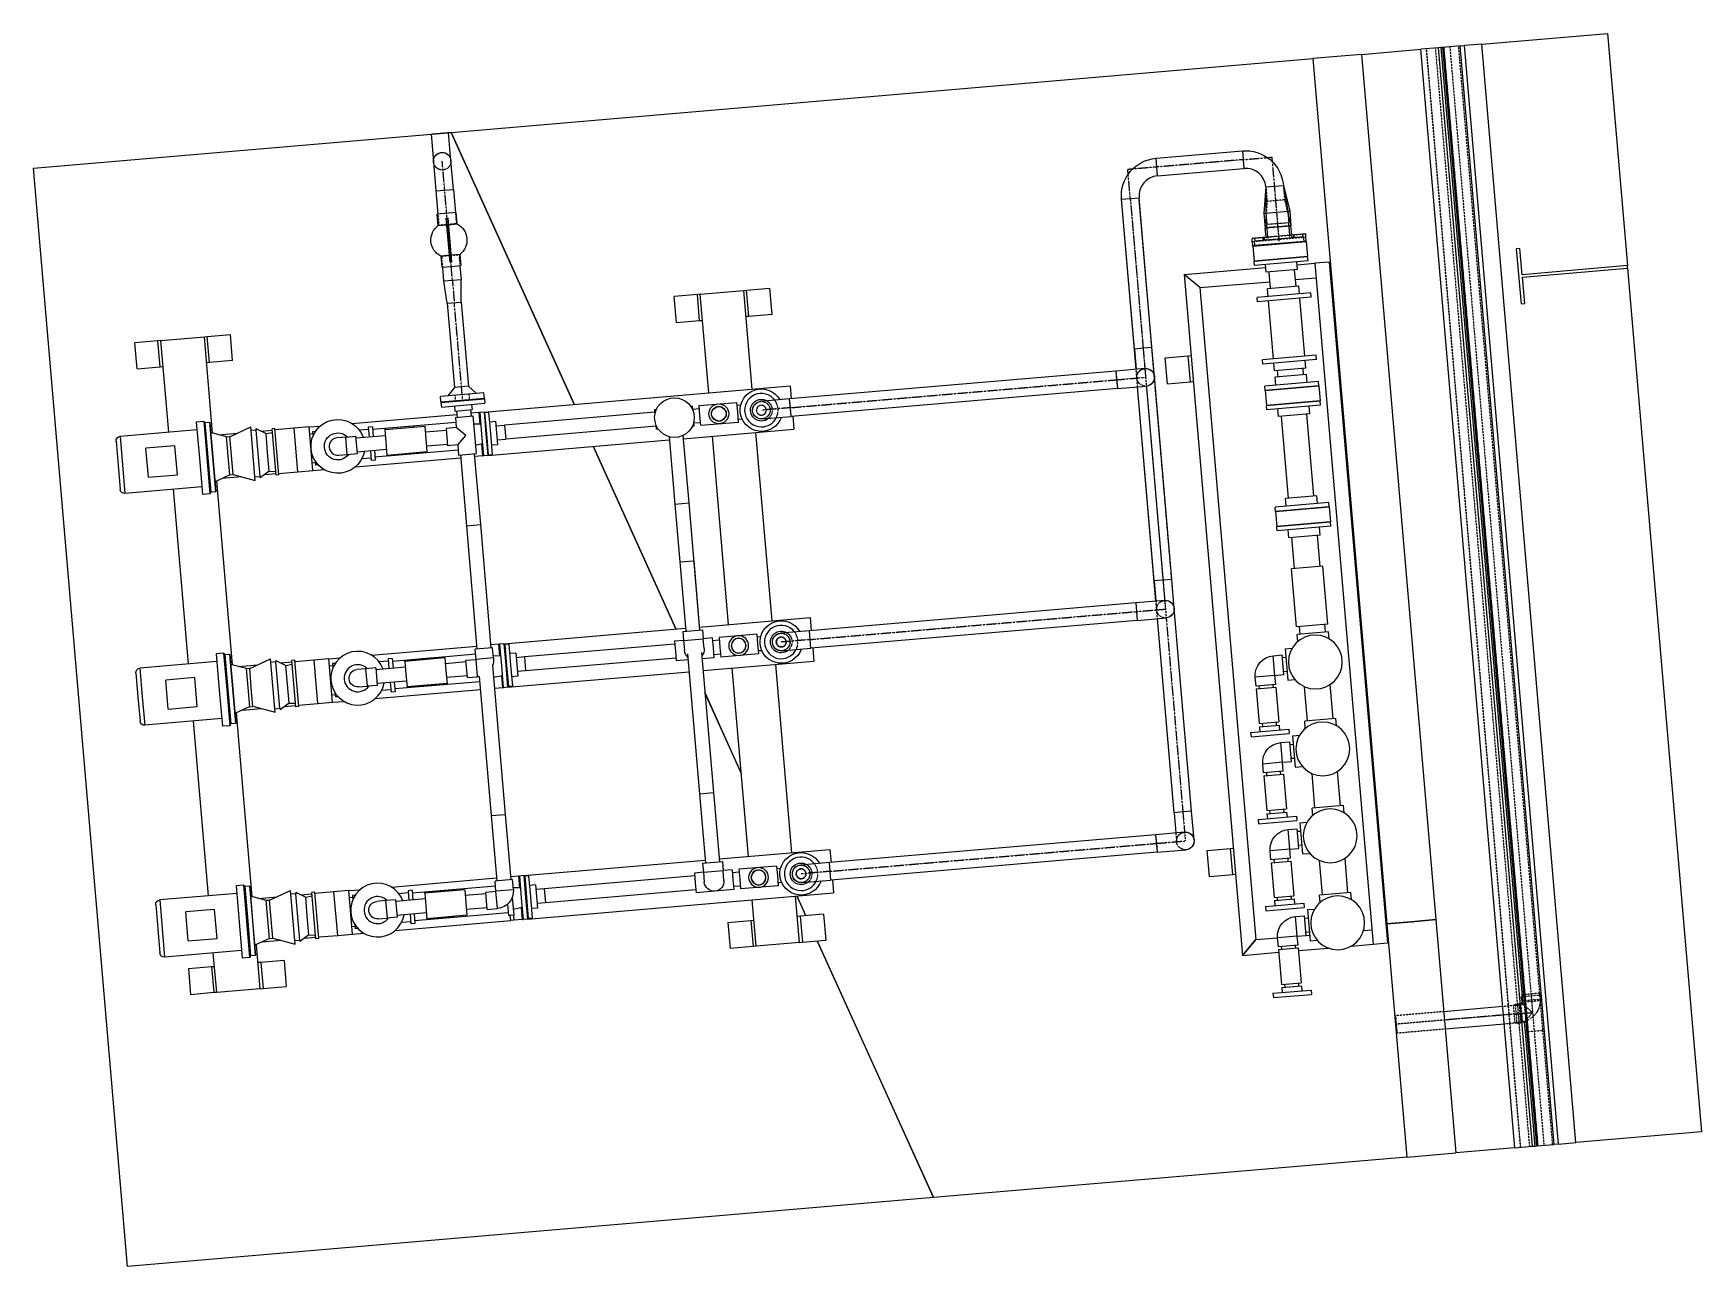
# Model space of a CAD drawing. Header units: millimetres. Extents: x 2383 to 246042, y -31587 to -6960.
# Drawn here: x 240308 to 246042, y -11200 to -6960 of the extents above.
import ezdxf

# ---------------------------------------------------------------- set-up
doc = ezdxf.new("R2010")
doc.units = ezdxf.units.MM
doc.header["$MEASUREMENT"] = 0
doc.linetypes.add('CENTER2', pattern=[1.125, 0.75, -0.125, 0.125, -0.125])
doc.linetypes.add('HIDDEN2', pattern=[0.1875, 0.125, -0.0625])
for name, color, linetype in [('Top (Plan) View-150-DS-B4-404', 1, 'Continuous'), ('Top (Plan) View-50-IW-B4-023', 3, 'Continuous'), ('Top (Plan) View-50-PES-D1-029', 4, 'Continuous'), ('Top (Plan) View-50-PES-D1-229', 4, 'Continuous'), ('Top (Plan) View-50-PES-D1-243', 4, 'Continuous'), ('Top (Plan) View-50-PES-D1-345', 170, 'Continuous'), ('Top (Plan) View-50-PW-B4-375', 4, 'Continuous'), ('Top (Plan) View-A-FLOR', 192, 'Continuous'), ('Top (Plan) View-CENTER', 1, 'CENTER2'), ('Top (Plan) View-CONST', 3, 'Continuous'), ('Top (Plan) View-HIDDEN', 7, 'HIDDEN2'), ('Top (Plan) View-LIQUID STORAGE TANK-SUCTION OUTLET', 5, 'Continuous'), ('Top (Plan) View-RE', 5, 'Continuous'), ('Top (Plan) View-S-COLS', 52, 'Continuous')]:
    doc.layers.add(name, color=color, linetype=linetype)

# ---------------------------------------------------------------- blocks, each defined once
blk = doc.blocks.new('*U269')
at = {"layer": 'Top (Plan) View-50-PES-D1-229', "color": 0, "linetype": 'ByBlock', "lineweight": -2}
for p, q in [((245212, -7003.1), (245151.9, -7008.2)), ((245475.3, -10785.3), (245151.9, -7008.2)), ((245535.4, -10780.1), (245212, -7003.1)), ((245475.3, -10785.3), (245535.4, -10780.1))]:
    blk.add_line(p, q, dxfattribs=at)
blk = doc.blocks.new('*U270')
at = {"layer": 'Top (Plan) View-50-PES-D1-243', "color": 0, "linetype": 'ByBlock', "lineweight": -2}
for p, q in [((245137.2, -7009.5), (245077.1, -7014.6)), ((245400.5, -10791.7), (245077.1, -7014.6)), ((245460.6, -10786.5), (245137.2, -7009.5)), ((245400.5, -10791.7), (245460.6, -10786.5))]:
    blk.add_line(p, q, dxfattribs=at)
blk = doc.blocks.new('*U271')
at = {"layer": 'Top (Plan) View-A-FLOR', "color": 0, "linetype": 'ByBlock', "lineweight": -2}
for p, q in [((240308.1, -7423.3), (241675, -7306.1)), ((241735.1, -7301), (241743.7, -7300.2)), ((241743.7, -7300.2), (242166.9, -8235.2)), ((240631.7, -11200.3), (240308.1, -7423.3)), ((242232.5, -8380.1), (242516.8, -9008.2)), ((242616.6, -9228.8), (242741.3, -9504.3)), ((242932.3, -9926.1), (242962.9, -9993.7)), ((243002.2, -10080.7), (243401.6, -10962.9)), ((243401.6, -10962.9), (240631.7, -11200.3))]:
    blk.add_line(p, q, dxfattribs=at)
blk = doc.blocks.new('*U272')
at = {"layer": 'Top (Plan) View-A-FLOR', "color": 0, "linetype": 'ByBlock', "lineweight": -2}
for p, q in [((241744.2, -7300.2), (244705.8, -7046.4)), ((244873.4, -7032.1), (245077.1, -7014.6)), ((242167.4, -8235.2), (241744.2, -7300.2)), ((242517.3, -9008.1), (242233, -8380.1)), ((242741.2, -9502.9), (242616.5, -9227.3)), ((242963.4, -9993.7), (242932.8, -9926)), ((243402.1, -10962.9), (243002.7, -10080.6)), ((245029.2, -10823.5), (243402.1, -10962.9)), ((245400.5, -10791.7), (245196.8, -10809.1))]:
    blk.add_line(p, q, dxfattribs=at)
blk = doc.blocks.new('*U273')
at = {"layer": 'Top (Plan) View-50-PES-D1-345', "color": 0, "linetype": 'ByBlock', "lineweight": -2}
for p, q in [((241675, -7306.1), (241683.2, -7401.7)), ((241743.3, -7396.6), (241735.1, -7301))]:
    blk.add_line(p, q, dxfattribs=at)
for points, knots in [([(241675, -7306.1), (241675, -7306.1), (241675.1, -7306.1), (241675.2, -7306.1), (241675.4, -7306.1), (241675.8, -7306.1), (241676, -7306), (241676.6, -7306), (241676.9, -7306), (241677.7, -7305.9), (241678.1, -7305.9), (241679, -7305.8), (241679.5, -7305.7), (241680.6, -7305.6), (241681.2, -7305.6), (241682.5, -7305.5), (241683.2, -7305.4), (241684.5, -7305.3), (241685.2, -7305.3), (241686.7, -7305.1), (241687.5, -7305.1), (241689.2, -7304.9), (241690.1, -7304.8), (241691.8, -7304.7), (241692.7, -7304.6), (241694.4, -7304.5), (241695.3, -7304.4), (241697.2, -7304.2), (241698.2, -7304.1), (241700.2, -7304), (241701.2, -7303.9), (241703.2, -7303.7), (241704.1, -7303.6), (241705.1, -7303.6)], [223.534435, 223.534435, 223.534435, 223.534435, 226.330855, 226.330855, 229.127275, 229.127275, 231.923695, 231.923695, 234.720115, 234.720115, 237.51607, 237.51607, 240.312025, 240.312025, 243.10798, 243.10798, 245.903936, 245.903936, 248.698049, 248.698049, 251.492161, 251.492161, 254.286274, 254.286274, 257.080387, 257.080387, 259.872148, 259.872148, 262.663908, 262.663908, 265.455668, 265.455668, 268.247428, 268.247428, 268.247428, 268.247428]), ([(241705.1, -7303.6), (241706, -7303.5), (241707, -7303.4), (241708.9, -7303.2), (241709.9, -7303.1), (241711.9, -7303), (241712.9, -7302.9), (241714.8, -7302.7), (241715.7, -7302.6), (241717.4, -7302.5), (241718.3, -7302.4), (241720.1, -7302.3), (241720.9, -7302.2), (241722.6, -7302), (241723.4, -7302), (241725, -7301.8), (241725.7, -7301.8), (241727, -7301.7), (241727.6, -7301.6), (241728.9, -7301.5), (241729.5, -7301.5), (241730.6, -7301.4), (241731.1, -7301.3), (241732.1, -7301.2), (241732.5, -7301.2), (241733.2, -7301.1), (241733.5, -7301.1), (241734.1, -7301.1), (241734.4, -7301), (241734.8, -7301), (241734.9, -7301), (241735.1, -7301), (241735.1, -7301), (241735.1, -7301)], [89.415821, 89.415821, 89.415821, 89.415821, 92.207584, 92.207584, 94.999347, 94.999347, 97.79111, 97.79111, 100.582874, 100.582874, 103.376998, 103.376998, 106.171123, 106.171123, 108.965247, 108.965247, 111.759372, 111.759372, 114.555333, 114.555333, 117.351295, 117.351295, 120.147256, 120.147256, 122.943217, 122.943217, 125.739631, 125.739631, 128.536044, 128.536044, 131.332457, 131.332457, 134.12887, 134.12887, 134.12887, 134.12887])]:
    blk.add_open_spline(points, degree=3, knots=knots, dxfattribs=at)
blk = doc.blocks.new('*U274')
at = {"layer": 'Top (Plan) View-50-PES-D1-029', "color": 0, "linetype": 'ByBlock', "lineweight": -2}
for p, q in [((245286.7, -6996.7), (245226.6, -7001.8)), ((245550, -10778.9), (245226.6, -7001.8)), ((245610.1, -10773.7), (245286.7, -6996.7)), ((245550, -10778.9), (245610.1, -10773.7))]:
    blk.add_line(p, q, dxfattribs=at)
blk = doc.blocks.new('*U275')
at = {"layer": 'Top (Plan) View-HIDDEN'}
for p, q in [((245420.1, -10790), (245096.7, -7012.9)), ((245126.8, -7010.4), (245450.2, -10787.4)), ((245480.2, -10784.8), (245156.8, -7007.8))]:
    blk.add_line(p, q, dxfattribs=at)
at = {"layer": 'Top (Plan) View-RE', "color": 0, "linetype": 'ByBlock', "lineweight": -2}
for p, q in [((245146.5, -7008.7), (245137.2, -7009.5)), ((245460.6, -10786.5), (245469.9, -10785.7))]:
    blk.add_line(p, q, dxfattribs=at)
blk = doc.blocks.new('*U276')
at = {"layer": 'Top (Plan) View-A-FLOR', "color": 0, "linetype": 'ByBlock', "lineweight": -2}
for p, q in [((245286.7, -6996.7), (245718.3, -6959.7)), ((245718.3, -6959.7), (245786.8, -7758.4)), ((245212, -7003.1), (245226.6, -7001.8)), ((245787.5, -7766.8), (246042, -10736.7)), ((245550, -10778.9), (245535.4, -10780.1)), ((246042, -10736.7), (245610.1, -10773.7))]:
    blk.add_line(p, q, dxfattribs=at)
blk = doc.blocks.new('*U277')
at = {"layer": 'Top (Plan) View-HIDDEN'}
for p, q in [((245419.5, -10790), (245096.1, -7013)), ((245479.6, -10784.9), (245156.2, -7007.8))]:
    blk.add_line(p, q, dxfattribs=at)
blk = doc.blocks.new('*U278')
at = {"layer": 'Top (Plan) View-50-PW-B4-375', "color": 0, "linetype": 'ByBlock', "lineweight": -2}
for p in [(245151.9, -7008.2), (245425.9, -10272.1)]:
    blk.add_line(p, (245146.5, -7008.7), dxfattribs=at)
at = {"layer": 'Top (Plan) View-HIDDEN'}
for p, q in [((245176.6, -7006.1), (245457.6, -10288.5)), ((245486.1, -10267), (245206.6, -7003.5))]:
    blk.add_line(p, q, dxfattribs=at)
blk = doc.blocks.new('*U279')
at = {"layer": 'Top (Plan) View-150-DS-B4-404', "color": 0, "linetype": 'ByBlock', "lineweight": -2}
for p, q in [((244873.4, -7032.1), (244705.8, -7046.4)), ((244705.8, -7046.4), (244960.5, -10021.4)), ((244873.4, -7032.1), (245128.2, -10007)), ((245044.3, -10014.2), (244960.5, -10021.4)), ((245128.2, -10007), (245044.3, -10014.2))]:
    blk.add_line(p, q, dxfattribs=at)
blk = doc.blocks.new('*U280')
at = {"layer": 'Top (Plan) View-50-PES-D1-345', "color": 0, "linetype": 'ByBlock', "lineweight": -2}
for p, q in [((241751.9, -7496.2), (241743.3, -7396.6)), ((241683.2, -7401.7), (241691.7, -7501.3)), ((241691.7, -7501.3), (241751.9, -7496.2))]:
    blk.add_line(p, q, dxfattribs=at)
at = {"layer": 'Top (Plan) View-50-PES-D1-345', "color": 0, "linetype": 'ByBlock', "lineweight": -2, "extrusion": (0, 0, -1)}
blk.add_arc((-241713.3, -7399.1), 30.2, 355.10636, 175.10636, dxfattribs=at)
at = {"layer": 'Top (Plan) View-CENTER'}
blk.add_line((241721.8, -7498.8), (241713.3, -7399.1), dxfattribs=at)
at = {"layer": 'Top (Plan) View-HIDDEN', "extrusion": (0, 0, -1)}
for start, end in [(175.10636, 265.10636), (265.10636, 355.10636)]:
    blk.add_arc((-241713.3, -7399.1), 30.2, start, end, dxfattribs=at)
blk = doc.blocks.new('*U281')
at = {"layer": 'Top (Plan) View-50-PES-D1-345', "color": 0, "linetype": 'ByBlock', "lineweight": -2, "extrusion": (0, 0, -1)}
for start, end in [(355.10636, 90), (90, 175.10636)]:
    blk.add_arc((-241713.3, -7399.1), 30.2, start, end, dxfattribs=at)
at = {"layer": 'Top (Plan) View-HIDDEN', "extrusion": (0, 0, -1)}
blk.add_arc((-241713.3, -7399.1), 30.2, 175.10636, 355.10636, dxfattribs=at)
blk = doc.blocks.new('*U282')
at = {"layer": 'Top (Plan) View-50-PES-D1-345', "color": 0, "linetype": 'ByBlock', "lineweight": -2}
for p, q in [((241691.7, -7501.3), (241721.8, -7498.8)), ((241691.7, -7501.3), (241698.6, -7581.6)), ((241721.8, -7498.8), (241751.9, -7496.2)), ((241751.9, -7496.2), (241758.7, -7576.5))]:
    blk.add_line(p, q, dxfattribs=at)
at = {"layer": 'Top (Plan) View-CENTER'}
blk.add_line((241728.7, -7579), (241721.8, -7498.8), dxfattribs=at)
at = {"layer": 'Top (Plan) View-HIDDEN'}
for p, q in [((241698.6, -7581.6), (241701.8, -7619.4)), ((241731.9, -7616.9), (241701.8, -7619.4)), ((241731.9, -7616.9), (241728.7, -7579)), ((241762, -7614.3), (241731.9, -7616.9)), ((241758.7, -7576.5), (241762, -7614.3))]:
    blk.add_line(p, q, dxfattribs=at)
blk = doc.blocks.new('*U283')
at = {"layer": 'Top (Plan) View-50-PES-D1-345', "color": 0, "linetype": 'ByBlock', "lineweight": -2}
for p, q in [((241761.4, -7576.2), (241695.9, -7581.8)), ((241699.2, -7620.6), (241695.9, -7581.8)), ((241699.2, -7620.6), (241729.2, -7618)), ((241727.2, -7594.7), (241732.7, -7594.2)), ((241740.2, -7746), (241727.2, -7594.7)), ((241732.7, -7594.2), (241745.7, -7745.6)), ((241734.7, -7617.6), (241764.8, -7615)), ((241764.8, -7615), (241761.4, -7576.2)), ((241738.2, -7722.7), (241708.2, -7725.3)), ((241708.2, -7725.3), (241711.5, -7764.1)), ((241773.7, -7719.7), (241743.7, -7722.2)), ((241773.7, -7719.7), (241777, -7758.4)), ((241711.5, -7764.1), (241744.3, -7761.2)), ((241740.2, -7746), (241745.7, -7745.6)), ((241744.3, -7761.2), (241777, -7758.4))]:
    blk.add_line(p, q, dxfattribs=at)
at = {"layer": 'Top (Plan) View-50-PES-D1-345', "color": 0, "linetype": 'ByBlock', "lineweight": -2, "extrusion": (0, 0, -1)}
for start, end in [(297.17426, 53.03845), (117.17426, 233.03845)]:
    blk.add_arc((-241736.5, -7670.1), 62, start, end, dxfattribs=at)
at = {"layer": 'Top (Plan) View-CENTER'}
blk.add_line((241741, -7723.4), (241731.9, -7616.9), dxfattribs=at)
at = {"layer": 'Top (Plan) View-HIDDEN'}
for p, q in [((241729.2, -7618), (241732, -7617.8)), ((241732, -7617.8), (241734.7, -7617.6)), ((241738.3, -7667.9), (241734.2, -7668.3)), ((241734.2, -7668.3), (241734.6, -7672.4)), ((241734.6, -7672.4), (241738.7, -7672)), ((241738.7, -7672), (241738.3, -7667.9)), ((241743.7, -7722.2), (241738.2, -7722.7))]:
    blk.add_line(p, q, dxfattribs=at)
blk = doc.blocks.new('*U284')
at = {"layer": 'Top (Plan) View-50-PES-D1-029', "color": 0, "linetype": 'ByBlock', "lineweight": -2}
for p, q in [((244171.9, -7449.4), (244166.8, -7389.2)), ((244048.2, -7530), (244108.3, -7524.9))]:
    blk.add_line(p, q, dxfattribs=at)
at = {"layer": 'Top (Plan) View-50-PES-D1-029', "color": 0, "linetype": 'ByBlock', "lineweight": -2, "extrusion": (0, 0, -1)}
blk.add_arc((-244177.9, -7518.9), 130.2, 355.10636, 85.10636, dxfattribs=at)
at = {"layer": 'Top (Plan) View-50-PES-D1-029', "color": 0, "linetype": 'ByBlock', "lineweight": -2}
blk.add_arc((244177.9, -7518.9), 69.8, 94.89364, 184.89364, dxfattribs=at)
at = {"layer": 'Top (Plan) View-CENTER'}
for p in [(244169.4, -7419.3), (244078.3, -7527.5)]:
    blk.add_line(p, (244069.7, -7427.8), dxfattribs=at)
blk = doc.blocks.new('*U285')
at = {"layer": 'Top (Plan) View-50-PES-D1-029', "color": 0, "linetype": 'ByBlock', "lineweight": -2}
for p, q in [((244166.8, -7389.2), (244463.5, -7363.8)), ((244169.4, -7419.3), (244166.8, -7389.2)), ((244463.5, -7363.8), (244466.1, -7393.9)), ((244466.1, -7393.9), (244468.6, -7423.9)), ((244171.9, -7449.4), (244169.4, -7419.3)), ((244171.9, -7449.4), (244468.6, -7423.9))]:
    blk.add_line(p, q, dxfattribs=at)
at = {"layer": 'Top (Plan) View-CENTER'}
blk.add_line((244466.1, -7393.9), (244169.4, -7419.3), dxfattribs=at)
blk = doc.blocks.new('*U286')
at = {"layer": 'Top (Plan) View-50-PES-D1-029', "color": 0, "linetype": 'ByBlock', "lineweight": -2}
for p, q in [((244463.5, -7363.8), (244468.6, -7423.9)), ((244544.2, -7487.6), (244604.3, -7482.4))]:
    blk.add_line(p, q, dxfattribs=at)
at = {"layer": 'Top (Plan) View-50-PES-D1-029', "color": 0, "linetype": 'ByBlock', "lineweight": -2, "extrusion": (0, 0, -1)}
blk.add_arc((-244474.6, -7493.5), 130.2, 85.10636, 175.10636, dxfattribs=at)
at = {"layer": 'Top (Plan) View-50-PES-D1-029', "color": 0, "linetype": 'ByBlock', "lineweight": -2}
blk.add_arc((244474.6, -7493.5), 69.8, 4.89364, 94.89364, dxfattribs=at)
at = {"layer": 'Top (Plan) View-CENTER'}
for p in [(244466.1, -7393.9), (244574.2, -7485)]:
    blk.add_line(p, (244565.7, -7385.4), dxfattribs=at)
blk = doc.blocks.new('*U287')
at = {"layer": 'Top (Plan) View-50-PES-D1-345', "color": 0, "linetype": 'ByBlock', "lineweight": -2}
for p, q in [((241714.2, -7763.8), (241718.3, -7812.3)), ((241774.3, -7758.7), (241778.5, -7807.2)), ((241748.4, -7809.7), (241718.3, -7812.3)), ((241778.5, -7807.2), (241748.4, -7809.7))]:
    blk.add_line(p, q, dxfattribs=at)
at = {"layer": 'Top (Plan) View-CENTER'}
blk.add_line((241748.4, -7809.7), (241744.3, -7761.2), dxfattribs=at)
at = {"layer": 'Top (Plan) View-HIDDEN'}
for p, q in [((241711, -7726), (241741, -7723.4)), ((241711, -7726), (241714.2, -7763.8)), ((241741, -7723.4), (241771.1, -7720.8)), ((241744.3, -7761.2), (241741, -7723.4)), ((241771.1, -7720.8), (241774.3, -7758.7))]:
    blk.add_line(p, q, dxfattribs=at)
blk = doc.blocks.new('*U288')
at = {"layer": 'Top (Plan) View-50-PES-D1-029', "color": 0, "linetype": 'ByBlock', "lineweight": -2}
for p, q in [((244098.3, -8114.8), (244048.2, -7530)), ((244166.5, -8911.9), (244103.4, -8175)), ((244288.9, -9634.3), (244229.2, -8936.9)), ((244228.8, -9639.4), (244171.7, -8972.1)), ((244258.9, -9636.9), (244228.8, -9639.4)), ((244288.9, -9634.3), (244258.9, -9636.9))]:
    blk.add_line(p, q, dxfattribs=at)
at = {"layer": 'Top (Plan) View-CENTER'}
blk.add_line((244201.7, -8969.5), (244258.9, -9636.9), dxfattribs=at)
at = {"layer": 'Top (Plan) View-HIDDEN'}
for p, q in [((244078.3, -7527.5), (244201.7, -8969.5)), ((244229.2, -8936.9), (244108.3, -7524.9)), ((244103.4, -8175), (244098.3, -8114.8)), ((244171.7, -8972.1), (244166.5, -8911.9))]:
    blk.add_line(p, q, dxfattribs=at)
blk = doc.blocks.new('*U289')
at = {"layer": 'Top (Plan) View-50-PES-D1-029', "color": 0, "linetype": 'ByBlock', "lineweight": -2}
for p, q in [((244098.3, -8114.8), (244048.2, -7530)), ((244220.7, -8837.2), (244161, -8139.8)), ((244160.6, -8842.4), (244103.4, -8175)), ((244190.6, -8839.8), (244160.6, -8842.4)), ((244220.7, -8837.2), (244190.6, -8839.8))]:
    blk.add_line(p, q, dxfattribs=at)
at = {"layer": 'Top (Plan) View-CENTER'}
blk.add_line((244133.5, -8172.4), (244190.6, -8839.8), dxfattribs=at)
at = {"layer": 'Top (Plan) View-HIDDEN'}
for p, q in [((244078.3, -7527.5), (244133.5, -8172.4)), ((244161, -8139.8), (244108.3, -7524.9)), ((244103.4, -8175), (244098.3, -8114.8))]:
    blk.add_line(p, q, dxfattribs=at)
blk = doc.blocks.new('*U290')
at = {"layer": 'Top (Plan) View-50-PES-D1-029', "color": 0, "linetype": 'ByBlock', "lineweight": -2}
for p, q in [((244048.2, -7530), (244078.3, -7527.5)), ((244092.3, -8045.3), (244048.2, -7530)), ((244078.3, -7527.5), (244108.3, -7524.9)), ((244152.4, -8040.1), (244108.3, -7524.9)), ((244122.4, -8042.7), (244092.3, -8045.3)), ((244152.4, -8040.1), (244122.4, -8042.7))]:
    blk.add_line(p, q, dxfattribs=at)
at = {"layer": 'Top (Plan) View-CENTER'}
blk.add_line((244078.3, -7527.5), (244122.4, -8042.7), dxfattribs=at)
blk = doc.blocks.new('*U291')
at = {"layer": 'Top (Plan) View-50-PES-D1-029', "color": 0, "linetype": 'ByBlock', "lineweight": -2}
for p, q in [((244544.2, -7487.6), (244544.2, -7487.7)), ((244604.3, -7482.4), (244604.3, -7482.6))]:
    blk.add_line(p, q, dxfattribs=at)
at = {"layer": 'Top (Plan) View-HIDDEN'}
for p, q in [((244544.2, -7487.7), (244548.4, -7537.4)), ((244578.5, -7534.8), (244574.2, -7485)), ((244604.3, -7482.6), (244608.6, -7532.2)), ((244578.5, -7534.8), (244548.4, -7537.4)), ((244608.6, -7532.2), (244578.5, -7534.8))]:
    blk.add_line(p, q, dxfattribs=at)
blk = doc.blocks.new('*U292')
at = {"layer": 'Top (Plan) View-50-PES-D1-029', "color": 0, "linetype": 'ByBlock', "lineweight": -2}
for p, q in [((244544.2, -7487.6), (244537.6, -7578.5)), ((244604.3, -7482.4), (244626.2, -7570.9)), ((244537.6, -7578.5), (244544, -7577.9)), ((244619.8, -7571.4), (244626.2, -7570.9))]:
    blk.add_line(p, q, dxfattribs=at)
at = {"layer": 'Top (Plan) View-CENTER'}
blk.add_line((244581.9, -7574.7), (244574.2, -7485), dxfattribs=at)
blk = doc.blocks.new('*U293')
at = {"layer": 'Top (Plan) View-50-PES-D1-029', "color": 0, "linetype": 'ByBlock', "lineweight": -2}
for p, q in [((244544.2, -7487.6), (244544, -7577.9)), ((244604.3, -7482.4), (244619.8, -7571.4)), ((244544, -7577.9), (244619.8, -7571.4))]:
    blk.add_line(p, q, dxfattribs=at)
at = {"layer": 'Top (Plan) View-CENTER'}
blk.add_line((244581.9, -7574.7), (244574.2, -7485), dxfattribs=at)
blk = doc.blocks.new('*U294')
at = {"layer": 'Top (Plan) View-HIDDEN'}
for p, q in [((244548.5, -7537.4), (244541.9, -7628.3)), ((244586.2, -7624.5), (244578.5, -7534.8)), ((244608.5, -7532.2), (244630.5, -7620.7)), ((244541.9, -7628.3), (244630.5, -7620.7))]:
    blk.add_line(p, q, dxfattribs=at)
blk = doc.blocks.new('*U295')
at = {"layer": 'Top (Plan) View-50-PES-D1-345', "color": 0, "linetype": 'ByBlock', "lineweight": -2}
for p, q in [((241730.8, -7887.5), (241718.4, -7812.3)), ((241779, -7883.4), (241778.5, -7807.2)), ((241730.8, -7887.5), (241779, -7883.4))]:
    blk.add_line(p, q, dxfattribs=at)
at = {"layer": 'Top (Plan) View-CENTER'}
blk.add_line((241748.4, -7809.7), (241754.9, -7885.5), dxfattribs=at)
blk = doc.blocks.new('*U296')
at = {"layer": 'Top (Plan) View-50-PES-D1-345', "color": 0, "linetype": 'ByBlock', "lineweight": -2}
for p, q in [((244537.6, -7578.5), (244544, -7577.9)), ((244537.6, -7578.5), (244541.9, -7629)), ((244619.8, -7571.4), (244626.2, -7570.9)), ((244630.5, -7621.4), (244623.8, -7622)), ((244626.2, -7570.9), (244630.5, -7621.4)), ((244548.7, -7628.4), (244541.9, -7629))]:
    blk.add_line(p, q, dxfattribs=at)
at = {"layer": 'Top (Plan) View-HIDDEN'}
for p, q in [((244586.2, -7625.2), (244548.7, -7628.4)), ((244590.4, -7674.3), (244581.9, -7574.7)), ((244623.8, -7622), (244586.2, -7625.2))]:
    blk.add_line(p, q, dxfattribs=at)
blk = doc.blocks.new('*U297')
at = {"layer": 'Top (Plan) View-50-PES-D1-345', "color": 0, "linetype": 'ByBlock', "lineweight": -2}
for p, q in [((244544.4, -7577.9), (244547.7, -7617.4)), ((244585.3, -7614.2), (244547.7, -7617.4)), ((244622.8, -7611), (244585.3, -7614.2)), ((244619.4, -7571.4), (244622.8, -7611))]:
    blk.add_line(p, q, dxfattribs=at)
at = {"layer": 'Top (Plan) View-CENTER'}
blk.add_line((244590.4, -7674), (244581.9, -7574.7), dxfattribs=at)
blk = doc.blocks.new('*U298')
at = {"layer": 'Top (Plan) View-50-PES-D1-345', "color": 0, "linetype": 'ByBlock', "lineweight": -2}
for p, q in [((244622.8, -7611), (244547.7, -7617.4)), ((244551.4, -7660.3), (244547.7, -7617.4)), ((244626.5, -7653.9), (244622.8, -7611)), ((244674.1, -7659.9), (244505.6, -7674.3)), ((244506.8, -7688.2), (244505.6, -7674.3)), ((244506.8, -7688.2), (244675.3, -7673.8)), ((244675.3, -7673.8), (244674.1, -7659.9))]:
    blk.add_line(p, q, dxfattribs=at)
at = {"layer": 'Top (Plan) View-HIDDEN'}
for p, q in [((244552.3, -7670.3), (244551.4, -7660.3)), ((244627.4, -7663.9), (244626.5, -7653.9))]:
    blk.add_line(p, q, dxfattribs=at)
blk = doc.blocks.new('*U299')
at = {"layer": 'Top (Plan) View-HIDDEN'}
for p, q in [((244541.9, -7628.3), (244586.2, -7624.5)), ((244586.2, -7624.5), (244630.5, -7620.7)), ((244590.4, -7674.3), (244586.2, -7624.5))]:
    blk.add_line(p, q, dxfattribs=at)
blk = doc.blocks.new('*U300')
at = {"layer": 'Top (Plan) View-50-PES-D1-345', "color": 0, "linetype": 'ByBlock', "lineweight": -2}
for p, q in [((244630.5, -7621.4), (244623.8, -7622)), ((244633.2, -7653.3), (244630.5, -7621.4)), ((244499.3, -7688.9), (244498.2, -7675.4)), ((244548.7, -7628.4), (244541.9, -7629)), ((244544.7, -7660.9), (244541.9, -7629)), ((244675.3, -7673.8), (244682.7, -7673.2)), ((244682.7, -7673.2), (244681.5, -7659.7)), ((244499.3, -7688.9), (244506.8, -7688.2))]:
    blk.add_line(p, q, dxfattribs=at)
at = {"layer": 'Top (Plan) View-HIDDEN'}
for p, q in [((244623.8, -7622), (244548.7, -7628.4)), ((244545.6, -7671.4), (244544.7, -7660.9)), ((244634.1, -7663.8), (244633.2, -7653.3))]:
    blk.add_line(p, q, dxfattribs=at)
blk = doc.blocks.new('*U301')
at = {"layer": 'Top (Plan) View-CENTER'}
blk.add_line((241779.7, -8175.2), (241754.9, -7885.5), dxfattribs=at)
at = {"layer": 'Top (Plan) View-LIQUID STORAGE TANK-SUCTION OUTLET', "color": 0, "linetype": 'ByBlock', "lineweight": -2}
for p, q in [((241730.9, -7887.5), (241755.7, -8177.2)), ((241778.9, -7883.4), (241803.7, -8173.1))]:
    blk.add_line(p, q, dxfattribs=at)
blk = doc.blocks.new('*U302')
at = {"layer": 'Top (Plan) View-50-PES-D1-345', "color": 0, "linetype": 'ByBlock', "lineweight": -2}
for p, q in [((244671.7, -7650), (244506.3, -7664.2)), ((244507.1, -7674.2), (244506.3, -7664.2)), ((244672.5, -7660), (244671.7, -7650))]:
    blk.add_line(p, q, dxfattribs=at)
at = {"layer": 'Top (Plan) View-HIDDEN'}
for p, q in [((244540, -7671.3), (244539.1, -7661.4)), ((244639.6, -7662.8), (244638.8, -7652.8))]:
    blk.add_line(p, q, dxfattribs=at)
blk = doc.blocks.new('*U303')
at = {"layer": 'Top (Plan) View-50-PES-D1-345', "color": 0, "linetype": 'ByBlock', "lineweight": -2}
for p, q in [((244506.3, -7664.7), (244496.8, -7665.5)), ((244497.7, -7675.5), (244496.8, -7665.5)), ((244497.7, -7675.5), (244505.6, -7674.8)), ((244681.2, -7649.7), (244671.7, -7650.5)), ((244674.1, -7660.4), (244682, -7659.7)), ((244682, -7659.7), (244681.2, -7649.7))]:
    blk.add_line(p, q, dxfattribs=at)
at = {"layer": 'Top (Plan) View-HIDDEN'}
for p, q in [((244505.6, -7674.8), (244674.1, -7660.4)), ((244671.7, -7650.5), (244506.3, -7664.7)), ((244535.6, -7672.2), (244534.7, -7662.3)), ((244644.2, -7662.9), (244643.3, -7653))]:
    blk.add_line(p, q, dxfattribs=at)
blk = doc.blocks.new('*U304')
at = {"layer": 'Top (Plan) View-50-PES-D1-345', "color": 0, "linetype": 'ByBlock', "lineweight": -2}
for p, q in [((244683.2, -7673.1), (244682.7, -7673.2)), ((244683.3, -7675.1), (244683.2, -7673.1)), ((244499.3, -7688.9), (244498.8, -7688.9)), ((244499, -7690.9), (244498.8, -7688.9))]:
    blk.add_line(p, q, dxfattribs=at)
at = {"layer": 'Top (Plan) View-HIDDEN'}
for p, q in [((244635.5, -7679.2), (244635.3, -7677.2)), ((244546.9, -7686.8), (244546.7, -7684.8))]:
    blk.add_line(p, q, dxfattribs=at)
blk = doc.blocks.new('*U305')
at = {"layer": 'Top (Plan) View-50-PES-D1-345', "color": 0, "linetype": 'ByBlock', "lineweight": -2}
for p, q in [((244673.4, -7676), (244673.2, -7674)), ((244509, -7690.1), (244508.8, -7688.1))]:
    blk.add_line(p, q, dxfattribs=at)
at = {"layer": 'Top (Plan) View-HIDDEN'}
for p, q in [((244627.5, -7679.9), (244627.4, -7677.9)), ((244554.8, -7686.1), (244554.6, -7684.1))]:
    blk.add_line(p, q, dxfattribs=at)
blk = doc.blocks.new('*U306')
at = {"layer": 'Top (Plan) View-50-PES-D1-345', "color": 0, "linetype": 'ByBlock', "lineweight": -2}
for p, q in [((244499, -7690.9), (244591.2, -7683)), ((244591.2, -7683), (244683.3, -7675.1)), ((244683.3, -7675.1), (244687.8, -7726.9)), ((244499, -7690.9), (244503.5, -7742.7)), ((244687.8, -7726.9), (244503.5, -7742.7)), ((244503.5, -7742.7), (244595.6, -7734.8)), ((244595.6, -7734.8), (244687.8, -7726.9)), ((244689.1, -7741.9), (244687.8, -7726.9)), ((244263.7, -7788.6), (244544, -7764.6)), ((244317.8, -7834.1), (244263.7, -7788.6)), ((244317.8, -7834.1), (244263.7, -7788.6)), ((244263.7, -7788.6), (244464.2, -10130)), ((244504.7, -7757.7), (244503.5, -7742.7)), ((244689.1, -7741.9), (244504.7, -7757.7)), ((244545.4, -7781.1), (244543.1, -7754.4)), ((244653, -7771.9), (244545.4, -7781.1)), ((244560.2, -7836.7), (244555.3, -7780.3)), ((244647.9, -7829.2), (244643, -7772.8)), ((244653, -7771.9), (244650.7, -7745.2)), ((244651.6, -7755.4), (244712.1, -7750.2)), ((244761.9, -7745.9), (244712.1, -7750.2)), ((244712.1, -7750.2), (244912.6, -10091.6)), ((244761.9, -7745.9), (244962.4, -10087.4)), ((244317.8, -7834.1), (244558.2, -7813.6)), ((244317.8, -7834.1), (244509.7, -10075.9)), ((244698.5, -7851.8), (244514.1, -7867.6)), ((244657.8, -7828.4), (244550.2, -7837.6)), ((244552.5, -7864.3), (244550.2, -7837.6)), ((244645.9, -7806), (244716.3, -7800)), ((244660.1, -7855.1), (244657.8, -7828.4)), ((244699.8, -7866.8), (244698.5, -7851.8)), ((244515.4, -7882.6), (244514.1, -7867.6)), ((244699.8, -7866.8), (244515.4, -7882.6)), ((244570.8, -8078.6), (244553.8, -7879.3)), ((244678.5, -8069.3), (244661.4, -7870.1)), ((244789.5, -8024.6), (244785.8, -8024.9)), ((244197.9, -8075.2), (244277.6, -8068.4)), ((244205.6, -8164.9), (244197.9, -8075.2)), ((244277.6, -8068.4), (244287.6, -8067.6)), ((244285.3, -8158.1), (244277.6, -8068.4)), ((244624.7, -8073.9), (244532.5, -8081.8)), ((244533.8, -8096.8), (244532.5, -8081.8)), ((244716.8, -8066.1), (244624.7, -8073.9)), ((244718.1, -8081), (244625.9, -8088.9)), ((244682, -8111), (244679.7, -8084.3)), ((244718.1, -8081), (244716.8, -8066.1)), ((244625.9, -8088.9), (244533.8, -8096.8)), ((244574.4, -8120.3), (244572.1, -8093.5)), ((244628.2, -8115.7), (244574.4, -8120.3)), ((244630.1, -8137.7), (244576.3, -8142.3)), ((244586.3, -8141.5), (244584.4, -8119.4)), ((244682, -8111), (244628.2, -8115.7)), ((244683.9, -8133.1), (244630.1, -8137.7)), ((244673.9, -8133.9), (244672.1, -8111.9)), ((244686.2, -8159.9), (244683.9, -8133.1)), ((244797.2, -8114.3), (244793.5, -8114.6)), ((244205.6, -8164.9), (244285.3, -8158.1)), ((244285.3, -8158.1), (244295.3, -8157.2)), ((244632.4, -8164.5), (244540.2, -8172.4)), ((244541.5, -8187.3), (244540.2, -8172.4)), ((244633.7, -8179.4), (244541.5, -8187.3)), ((244541.5, -8187.3), (244633.7, -8179.4)), ((244541.5, -8187.3), (244546, -8239.1)), ((244578.6, -8169.1), (244576.3, -8142.3)), ((244724.6, -8156.6), (244632.4, -8164.5)), ((244725.8, -8171.5), (244633.7, -8179.4)), ((244633.7, -8179.4), (244725.8, -8171.5)), ((244725.8, -8171.5), (244724.6, -8156.6)), ((244725.8, -8171.5), (244730.3, -8223.3)), ((244638.1, -8231.2), (244546, -8239.1)), ((244546, -8239.1), (244638.1, -8231.2)), ((244547.2, -8254.1), (244546, -8239.1)), ((244639.4, -8246.2), (244547.2, -8254.1)), ((244587.9, -8277.5), (244585.6, -8250.8)), ((244730.3, -8223.3), (244638.1, -8231.2)), ((244638.1, -8231.2), (244730.3, -8223.3)), ((244731.6, -8238.3), (244639.4, -8246.2)), ((244695.5, -8268.3), (244693.2, -8241.6)), ((244731.6, -8238.3), (244730.3, -8223.3)), ((244641.7, -8272.9), (244587.9, -8277.5)), ((244621.9, -8557.8), (244597.8, -8276.7)), ((244695.5, -8268.3), (244641.7, -8272.9)), ((244709.6, -8550.3), (244685.5, -8269.2)), ((244668, -8580.8), (244575.9, -8588.7)), ((244577.2, -8603.6), (244575.9, -8588.7)), ((244669.3, -8595.7), (244577.2, -8603.6)), ((244577.2, -8603.6), (244669.3, -8595.7)), ((244665.8, -8554), (244612, -8558.6)), ((244614.2, -8585.4), (244612, -8558.6)), ((244719.6, -8549.4), (244665.8, -8554)), ((244760.2, -8572.9), (244668, -8580.8)), ((244761.5, -8587.9), (244669.3, -8595.7)), ((244669.3, -8595.7), (244761.5, -8587.9)), ((244721.8, -8576.2), (244719.6, -8549.4)), ((244761.5, -8587.9), (244760.2, -8572.9)), ((244761.5, -8587.9), (244765.9, -8639.7)), ((244577.2, -8603.6), (244581.6, -8655.4)), ((244673.8, -8647.6), (244581.6, -8655.4)), ((244581.6, -8655.4), (244673.8, -8647.6)), ((244582.9, -8670.4), (244581.6, -8655.4)), ((244765.9, -8639.7), (244673.8, -8647.6)), ((244673.8, -8647.6), (244765.9, -8639.7)), ((244767.2, -8654.6), (244675, -8662.5)), ((244731.1, -8684.7), (244728.8, -8657.9)), ((244767.2, -8654.6), (244765.9, -8639.7)), ((244675, -8662.5), (244582.9, -8670.4)), ((244623.5, -8693.9), (244621.2, -8667.1)), ((244677.3, -8689.3), (244623.5, -8693.9)), ((244642.6, -8799.8), (244633.5, -8693)), ((244731.1, -8684.7), (244677.3, -8689.3)), ((244730.3, -8792.3), (244721.2, -8685.5)), ((244686.5, -8796), (244632.7, -8800.6)), ((244649.7, -8999.9), (244632.7, -8800.6)), ((244740.3, -8791.4), (244686.5, -8796)), ((244757.3, -8990.7), (244740.3, -8791.4)), ((244703.5, -8995.3), (244649.7, -8999.9)), ((244661.9, -9025.4), (244659.7, -8999)), ((244757.3, -8990.7), (244703.5, -8995.3)), ((244749.6, -9017.9), (244747.4, -8991.5)), ((244705.8, -9021.6), (244652, -9026.2)), ((244654.1, -9051), (244652, -9026.2)), ((244759.6, -9017), (244705.8, -9021.6)), ((244761.7, -9041.8), (244759.6, -9017)), ((244569.7, -9099.5), (244600.6, -9096.9)), ((244575.5, -9167.3), (244569.7, -9099.5)), ((244606.4, -9164.6), (244600.6, -9096.9)), ((244612.6, -9105.9), (244601.4, -9106.8)), ((244610.1, -9076), (244634.9, -9073.9)), ((244610.1, -9076), (244619.3, -9183.6)), ((244575.5, -9167.3), (244507.7, -9173.1)), ((244510.4, -9203.9), (244507.7, -9173.1)), ((244575.5, -9167.3), (244606.4, -9164.6)), ((244578.1, -9198.1), (244575.5, -9167.3)), ((244616.7, -9153.7), (244605.5, -9154.7)), ((244578.1, -9198.1), (244510.4, -9203.9)), ((244511.2, -9213.6), (244578.9, -9207.8)), ((244511.2, -9213.6), (244521.4, -9333.1)), ((244520.3, -9203.1), (244521.1, -9212.7)), ((244568.1, -9199), (244569, -9208.6)), ((244578.9, -9207.8), (244589.2, -9327.3)), ((244619.3, -9183.6), (244644.1, -9181.5)), ((244687.5, -9324.3), (244677.4, -9206.1)), ((244775.2, -9316.8), (244765.1, -9198.6)), ((244521.4, -9333.1), (244589.2, -9327.3)), ((244522.4, -9344), (244590.1, -9338.2)), ((244522.4, -9344), (244523.8, -9361)), ((244531.4, -9332.3), (244532.3, -9343.2)), ((244579.2, -9328.2), (244580.1, -9339.1)), ((244590.1, -9338.2), (244591.6, -9355.2)), ((244731.4, -9320.5), (244677.6, -9325.1)), ((244679.7, -9349.9), (244677.6, -9325.1)), ((244785.2, -9315.9), (244731.4, -9320.5)), ((244787.3, -9340.7), (244785.2, -9315.9)), ((244491.9, -9363.7), (244623.4, -9352.4)), ((244491.9, -9363.7), (244493.2, -9378.6)), ((244493.2, -9378.6), (244624.7, -9367.4)), ((244595.3, -9398.4), (244626.1, -9395.8)), ((244601.1, -9466.2), (244595.3, -9398.4)), ((244623.4, -9352.4), (244624.7, -9367.4)), ((244631.9, -9463.5), (244626.1, -9395.8)), ((244635.7, -9374.9), (244660.5, -9372.8)), ((244635.7, -9374.9), (244644.9, -9482.5)), ((244638.2, -9404.8), (244627, -9405.7)), ((244642.3, -9452.6), (244631.1, -9453.6)), ((244601.1, -9466.2), (244533.3, -9472)), ((244536, -9502.9), (244533.3, -9472)), ((244603.7, -9497.1), (244536, -9502.9)), ((244536.8, -9512.5), (244604.5, -9506.7)), ((244536.8, -9512.5), (244547, -9632)), ((244545.9, -9502), (244546.7, -9511.6)), ((244593.7, -9497.9), (244594.6, -9507.5)), ((244601.1, -9466.2), (244631.9, -9463.5)), ((244603.7, -9497.1), (244601.1, -9466.2)), ((244604.5, -9506.7), (244614.8, -9626.2)), ((244644.9, -9482.5), (244669.7, -9480.4)), ((244713.1, -9623.2), (244703, -9505)), ((244800.8, -9615.7), (244790.7, -9497.5)), ((244547, -9632), (244614.8, -9626.2)), ((244557, -9631.2), (244557.9, -9642.1)), ((244604.8, -9627.1), (244605.7, -9638)), ((244757, -9619.4), (244703.2, -9624)), ((244705.3, -9648.8), (244703.2, -9624)), ((244810.8, -9614.8), (244757, -9619.4)), ((244812.9, -9639.6), (244810.8, -9614.8)), ((244517.5, -9662.6), (244649, -9651.3)), ((244517.5, -9662.6), (244518.8, -9677.5)), ((244518.8, -9677.5), (244650.3, -9666.3)), ((244547.9, -9642.9), (244615.7, -9637.1)), ((244547.9, -9642.9), (244549.4, -9659.9)), ((244615.7, -9637.1), (244617.1, -9654.1)), ((244649, -9651.3), (244650.3, -9666.3)), ((244661.3, -9673.8), (244686.1, -9671.7)), ((244661.3, -9673.8), (244670.5, -9781.4)), ((244620.9, -9697.3), (244651.7, -9694.7)), ((244626.7, -9765.1), (244620.9, -9697.3)), ((244657.5, -9762.4), (244651.7, -9694.7)), ((244663.8, -9703.7), (244652.6, -9704.6)), ((244934.6, -9718.4), (244930.8, -9718.7)), ((244343, -9769), (244422.7, -9762.2)), ((244350.6, -9858.7), (244343, -9769)), ((244422.7, -9762.2), (244432.6, -9761.4)), ((244430.3, -9851.9), (244422.7, -9762.2)), ((244626.7, -9765.1), (244558.9, -9770.9)), ((244561.5, -9801.8), (244558.9, -9770.9)), ((244629.3, -9796), (244561.5, -9801.8)), ((244571.5, -9800.9), (244572.3, -9810.5)), ((244619.3, -9796.8), (244620.2, -9806.4)), ((244626.7, -9765.1), (244657.5, -9762.4)), ((244629.3, -9796), (244626.7, -9765.1)), ((244667.9, -9751.5), (244656.7, -9752.5)), ((244670.5, -9781.4), (244695.3, -9779.3)), ((244738.7, -9922.1), (244728.6, -9803.9)), ((244826.4, -9914.6), (244816.3, -9796.4)), ((244350.6, -9858.7), (244430.3, -9851.9)), ((244430.3, -9851.9), (244440.3, -9851)), ((244562.4, -9811.4), (244630.1, -9805.6)), ((244562.4, -9811.4), (244572.6, -9930.9)), ((244630.1, -9805.6), (244640.4, -9925.1)), ((244942.2, -9808.1), (244938.5, -9808.4)), ((244782.6, -9918.3), (244728.8, -9922.9)), ((244836.4, -9913.7), (244782.6, -9918.3)), ((244838.5, -9938.5), (244836.4, -9913.7)), ((244543.1, -9961.5), (244674.6, -9950.2)), ((244543.1, -9961.5), (244544.4, -9976.4)), ((244544.4, -9976.4), (244675.9, -9965.2)), ((244572.6, -9930.9), (244640.4, -9925.1)), ((244573.5, -9941.8), (244641.3, -9936)), ((244573.5, -9941.8), (244575, -9958.8)), ((244582.6, -9930.1), (244583.5, -9941)), ((244630.4, -9926), (244631.3, -9936.9)), ((244641.3, -9936), (244642.7, -9953)), ((244674.6, -9950.2), (244675.9, -9965.2)), ((244686.9, -9972.7), (244711.7, -9970.6)), ((244686.9, -9972.7), (244696.1, -10080.3)), ((244730.9, -9947.7), (244728.8, -9922.9)), ((244646.4, -9996.2), (244677.3, -9993.6)), ((244652.2, -10064), (244646.4, -9996.2)), ((244683.1, -10061.3), (244677.3, -9993.6)), ((244689.4, -10002.6), (244678.2, -10003.5)), ((244464.2, -10130), (244509.7, -10075.9)), ((244509.7, -10075.9), (244464.2, -10130)), ((244509.7, -10075.9), (244584.5, -10069.5)), ((244652.2, -10064), (244584.5, -10069.8)), ((244587.1, -10100.7), (244584.5, -10069.8)), ((244652.2, -10064), (244683.1, -10061.3)), ((244654.9, -10094.9), (244652.2, -10064)), ((244693.5, -10050.4), (244682.3, -10051.4)), ((244683.1, -10061.1), (244694.3, -10060.1)), ((244696.1, -10080.3), (244720.9, -10078.2)), ((244879.8, -10044.2), (244908.3, -10041.8)), ((244912.6, -10091.6), (244962.4, -10087.4)), ((244464.2, -10130), (244588.7, -10119.4)), ((244654.9, -10094.9), (244587.1, -10100.7)), ((244588, -10110.3), (244655.7, -10104.5)), ((244588, -10110.3), (244598.2, -10229.9)), ((244597.1, -10099.8), (244597.9, -10109.4)), ((244644.9, -10095.7), (244645.7, -10105.3)), ((244655.7, -10104.5), (244665.9, -10224.1)), ((244656.5, -10113.5), (244759.1, -10104.8)), ((244837.4, -10098.1), (244912.6, -10091.6)), ((244568.7, -10260.4), (244700.2, -10249.1)), ((244568.7, -10260.4), (244570, -10275.3)), ((244598.2, -10229.9), (244665.9, -10224.1)), ((244599.1, -10240.7), (244666.9, -10234.9)), ((244599.1, -10240.7), (244600.6, -10257.7)), ((244608.2, -10229), (244609.1, -10239.9)), ((244656, -10224.9), (244656.9, -10235.8)), ((244666.9, -10234.9), (244668.3, -10251.9)), ((244700.2, -10249.1), (244701.5, -10264.1)), ((244570, -10275.3), (244701.5, -10264.1))]:
    blk.add_line(p, q, dxfattribs=at)
at = {"layer": 'Top (Plan) View-50-PES-D1-345', "color": 0, "linetype": 'ByBlock', "lineweight": -2, "extrusion": (0, 0, -1)}
for centre in [(-244714.3, -9121.2), (-244739.9, -9420.2), (-244765.5, -9719.1), (-244791.1, -10018)]:
    blk.add_circle(centre, 92.5, dxfattribs=at)
for centre in [(-244575.5, -9167.3), (-244601.1, -9466.2), (-244626.7, -9765.1), (-244652.2, -10064)]:
    blk.add_arc(centre, 68, 355.10636, 85.10636, dxfattribs=at)
blk = doc.blocks.new('*U307')
at = {"layer": 'Top (Plan) View-CONST', "color": 0, "linetype": 'ByBlock', "lineweight": -2}
for p, q in [((240736.4, -8016.5), (240656.6, -8023.3)), ((240664.3, -8112.9), (240656.6, -8023.3)), ((240746.3, -8015.6), (240736.4, -8016.5)), ((240744, -8106.1), (240736.4, -8016.5)), ((240664.3, -8112.9), (240744, -8106.1)), ((240744, -8106.1), (240754, -8105.3))]:
    blk.add_line(p, q, dxfattribs=at)
blk = doc.blocks.new('*U308')
at = {"layer": 'Top (Plan) View-CONST', "color": 0, "linetype": 'ByBlock', "lineweight": -2}
for p, q in [((240746.3, -8015.6), (240895.8, -8002.8)), ((240773.3, -8330.9), (240746.3, -8015.6)), ((240924.1, -8334), (240895.8, -8002.8)), ((240841.6, -9128), (240790.1, -8527.2)), ((240992.4, -9131.1), (240938.2, -8498.5)), ((240909.8, -9925.1), (240858.4, -9324.3)), ((241060.6, -9928.2), (241006.5, -9295.6)), ((240938.3, -10257.4), (240926.6, -10121.4)), ((241087.7, -10244.6), (241074.7, -10092.7)), ((241087.7, -10244.6), (240938.3, -10257.4))]:
    blk.add_line(p, q, dxfattribs=at)
blk = doc.blocks.new('*U309')
at = {"layer": 'Top (Plan) View-CONST', "color": 0, "linetype": 'ByBlock', "lineweight": -2}
for p, q in [((240895.8, -8002.8), (240905.7, -8001.9)), ((240905.7, -8001.9), (240985.4, -7995.1)), ((240913.4, -8091.6), (240905.7, -8001.9)), ((240993.1, -8084.8), (240985.4, -7995.1)), ((240913.4, -8091.6), (240903.4, -8092.5)), ((240993.1, -8084.8), (240913.4, -8091.6))]:
    blk.add_line(p, q, dxfattribs=at)
blk = doc.blocks.new('*U310')
at = {"layer": 'Top (Plan) View-CONST', "color": 0, "linetype": 'ByBlock', "lineweight": -2}
for p, q in [((242590.3, -7857.7), (242510.6, -7864.5)), ((242518.3, -7954.2), (242510.6, -7864.5)), ((242600.3, -7856.9), (242590.3, -7857.7)), ((242598, -7947.4), (242590.3, -7857.7)), ((242518.3, -7954.2), (242598, -7947.4)), ((242598, -7947.4), (242608, -7946.5))]:
    blk.add_line(p, q, dxfattribs=at)
blk = doc.blocks.new('*U311')
at = {"layer": 'Top (Plan) View-CONST', "color": 0, "linetype": 'ByBlock', "lineweight": -2}
for p, q in [((242600.3, -7856.9), (242749.7, -7844.1)), ((242778.7, -8182.8), (242749.7, -7844.1)), ((242629.3, -8195.6), (242600.3, -7856.9)), ((242697.5, -8992.7), (242642.1, -8345.1)), ((242847, -8979.9), (242791.5, -8332.3)), ((242765.8, -9789.8), (242710.3, -9142.2)), ((242915.2, -9777), (242859.8, -9129.4)), ((242792.2, -10098.7), (242778.6, -9939.2)), ((242941.7, -10085.9), (242928, -9926.4)), ((242941.7, -10085.9), (242792.2, -10098.7))]:
    blk.add_line(p, q, dxfattribs=at)
blk = doc.blocks.new('*U312')
at = {"layer": 'Top (Plan) View-CONST', "color": 0, "linetype": 'ByBlock', "lineweight": -2}
for p, q in [((242749.7, -7844.1), (242759.7, -7843.2)), ((242759.7, -7843.2), (242839.4, -7836.4)), ((242767.4, -7932.9), (242759.7, -7843.2)), ((242847.1, -7926.1), (242839.4, -7836.4)), ((242767.4, -7932.9), (242757.4, -7933.7)), ((242847.1, -7926.1), (242767.4, -7932.9))]:
    blk.add_line(p, q, dxfattribs=at)
blk = doc.blocks.new('*U313')
at = {"layer": 'Top (Plan) View-S-COLS', "color": 0, "linetype": 'ByBlock', "lineweight": -2}
for p, q in [((245417.3, -7699.6), (245404.6, -7700.7)), ((245404.6, -7700.7), (245421.2, -7890)), ((245425.2, -7790), (245417.3, -7699.6)), ((245786.8, -7758.4), (245425.2, -7790)), ((245425.9, -7798.5), (245787.5, -7766.8)), ((245787.5, -7766.8), (245786.8, -7758.4)), ((245433.8, -7888.9), (245425.9, -7798.5)), ((245421.2, -7890), (245433.8, -7888.9))]:
    blk.add_line(p, q, dxfattribs=at)
blk = doc.blocks.new('*U314')
at = {"layer": 'Top (Plan) View-CENTER'}
blk.add_line((241783.5, -8220), (241779.7, -8175.2), dxfattribs=at)
at = {"layer": 'Top (Plan) View-HIDDEN'}
for p, q in [((241759.5, -8222.1), (241757.9, -8204.1)), ((241807.6, -8218), (241806.1, -8200))]:
    blk.add_line(p, q, dxfattribs=at)
at = {"layer": 'Top (Plan) View-LIQUID STORAGE TANK-SUCTION OUTLET', "color": 0, "linetype": 'ByBlock', "lineweight": -2}
for p, q in [((241856.7, -8195.7), (241707.3, -8208.5)), ((241755.6, -8177.2), (241732.6, -8206.3)), ((241803.8, -8173.1), (241755.6, -8177.2)), ((241803.8, -8173.1), (241831.4, -8197.9)), ((241858.3, -8213.6), (241856.7, -8195.7)), ((241708.8, -8226.4), (241707.3, -8208.5)), ((241708.8, -8226.4), (241858.3, -8213.6))]:
    blk.add_line(p, q, dxfattribs=at)
blk = doc.blocks.new('*U315')
at = {"layer": 'Top (Plan) View-CONST', "color": 0, "linetype": 'ByBlock', "lineweight": -2}
for p, q in [((240893.6, -8294.1), (240868.2, -8296.2)), ((240868.2, -8296.2), (240878.8, -8420.8)), ((240893.6, -8294.1), (240904.2, -8418.6)), ((240895.7, -8295.9), (240906.2, -8418.4)), ((240914, -8297.8), (240898, -8299.2)), ((240898, -8299.2), (240908.2, -8418.3)), ((240914, -8297.8), (240924.2, -8416.9)), ((240915.1, -8298.7), (240925.2, -8416.8)), ((240983.4, -8346.5), (241055.2, -8313.2)), ((241056.2, -8325.3), (241055.2, -8313.2)), ((241255.5, -8313.2), (241204.7, -8317.6)), ((241268.3, -8462.7), (241255.5, -8313.2)), ((241473.3, -8312.2), (241459.3, -8313.4)), ((241459.3, -8313.4), (241462.2, -8346.7)), ((241473.3, -8312.2), (241476.1, -8345.5)), ((241615, -8310.1), (241474.1, -8322.1)), ((241615.3, -8313.6), (241615, -8310.1)), ((240592.2, -8361.5), (240599.4, -8444.7)), ((240870.4, -8322.6), (240605.9, -8345.3)), ((240605.9, -8345.3), (240614.3, -8443.4)), ((240972.4, -8347), (240917.9, -8332.4)), ((240972.3, -8346.5), (240983.3, -8345.6)), ((240978, -8412.3), (240972.3, -8346.5)), ((240988.9, -8411.3), (240983.3, -8345.6)), ((241073.6, -8323.8), (241056.2, -8325.3)), ((241069.8, -8484.7), (241056.2, -8325.3)), ((241073.2, -8318.6), (241073.6, -8323.8)), ((241073.2, -8318.6), (241107.7, -8336)), ((241087.3, -8483.2), (241073.6, -8323.8)), ((241107.7, -8336), (241129.6, -8331.6)), ((241113.2, -8400.7), (241107.7, -8336)), ((241138.5, -8318.2), (241128.6, -8319.1)), ((241142.2, -8478.5), (241128.6, -8319.1)), ((241152.2, -8477.7), (241138.5, -8318.2)), ((241204.7, -8317.6), (241139, -8323.2)), ((241217.5, -8467), (241204.7, -8317.6)), ((241268.6, -8337.2), (241257.7, -8338.2)), ((241277.5, -8328.9), (241268, -8329.7)), ((241268, -8329.7), (241269.3, -8344.4)), ((241460, -8321.3), (241428.3, -8324)), ((240794.7, -8377.8), (240695.1, -8386.3)), ((240703.6, -8486), (240695.1, -8386.3)), ((240803.3, -8477.4), (240794.7, -8377.8)), ((240878.8, -8420.8), (240889.5, -8545.3)), ((240904.2, -8418.6), (240914.9, -8543.1)), ((240906.2, -8418.4), (240916.7, -8541)), ((240908.2, -8418.3), (240918.4, -8537.3)), ((240924.2, -8416.9), (240934.4, -8536)), ((240925.2, -8416.8), (240935.3, -8534.9)), ((240983.6, -8478), (240978, -8412.3)), ((240994.6, -8477.1), (240988.9, -8411.3)), ((241118.7, -8465.4), (241113.2, -8400.7)), ((241468.4, -8420), (241436.7, -8422.7)), ((241466.3, -8394.6), (241469.1, -8427.9)), ((241483.1, -8426.7), (241469.1, -8427.9)), ((241480.2, -8393.4), (241483.1, -8426.7)), ((241623.1, -8404.7), (241482.2, -8416.8)), ((241623.1, -8404.7), (241622.8, -8401.2)), ((240599.4, -8444.7), (240606.5, -8527.9)), ((240614.3, -8443.4), (240622.7, -8541.6)), ((240703.6, -8486), (240803.3, -8477.4)), ((240983.6, -8477.6), (240932.4, -8501.2)), ((240983.6, -8478), (240994.6, -8477.1)), ((240994.5, -8476.2), (241070.9, -8496.8)), ((241069.8, -8484.7), (241087.3, -8483.2)), ((241070.9, -8496.8), (241069.8, -8484.7)), ((241087.3, -8483.2), (241087.7, -8488.4)), ((241118.7, -8465.4), (241087.7, -8488.4)), ((241118.7, -8465.4), (241141.2, -8466.1)), ((241152.2, -8477.7), (241142.2, -8478.5)), ((241151.8, -8472.7), (241217.5, -8467)), ((241217.5, -8467), (241268.3, -8462.7)), ((241277.2, -8436.8), (241266.2, -8437.8)), ((241276.5, -8429.6), (241277.8, -8444.3)), ((241287.3, -8443.5), (241277.8, -8444.3)), ((240887.2, -8518.9), (240622.7, -8541.6)), ((240914.9, -8543.1), (240889.5, -8545.3)), ((240934.4, -8536), (240918.4, -8537.3))]:
    blk.add_line(p, q, dxfattribs=at)
at = {"layer": 'Top (Plan) View-CONST', "color": 0, "linetype": 'ByBlock', "lineweight": -2, "extrusion": (0, 0, -1)}
for centre, radius, start, end in [((-240893.8, -8296), 2, 85.10636, 175.10636), ((-240897.9, -8297.2), 2, 265.10636, 355.10636), ((-240914.1, -8298.8), 1, 85.10636, 175.10636), ((-240607.2, -8360.2), 15, 355.1064, 85.10636), ((-240621.4, -8526.6), 15, 265.10636, 355.10632), ((-240914.7, -8541.1), 2, 175.10636, 265.10636), ((-240918.6, -8539.3), 2, 355.10636, 85.10636), ((-240934.3, -8535), 1, 175.10636, 265.10636)]:
    blk.add_arc(centre, radius, start, end, dxfattribs=at)
blk = doc.blocks.new('*U316')
at = {"layer": 'Top (Plan) View-HIDDEN'}
for p, q in [((241759.7, -8224.3), (241759.5, -8222.1)), ((241807.8, -8220.2), (241807.6, -8218))]:
    blk.add_line(p, q, dxfattribs=at)
at = {"layer": 'Top (Plan) View-LIQUID STORAGE TANK-SUCTION OUTLET', "color": 0, "linetype": 'ByBlock', "lineweight": -2}
for p, q in [((241734.3, -8226.5), (241734.1, -8224.2)), ((241833.1, -8218), (241832.9, -8215.8))]:
    blk.add_line(p, q, dxfattribs=at)
blk = doc.blocks.new('*U317')
at = {"layer": 'Top (Plan) View-LIQUID STORAGE TANK-SUCTION OUTLET', "color": 0, "linetype": 'ByBlock', "lineweight": -2}
for p, q in [((241709, -8228.7), (241858.5, -8215.9)), ((241709, -8228.7), (241710.4, -8244.6)), ((241710.4, -8244.6), (241859.8, -8231.8)), ((241755.7, -8240.7), (241757.2, -8258.7)), ((241757.2, -8258.7), (241816, -8253.6)), ((241810.5, -8254.1), (241812.4, -8275.6)), ((241814.5, -8235.7), (241816, -8253.6)), ((241858.5, -8215.9), (241859.8, -8231.8)), ((241758.6, -8280.2), (241818.4, -8275.1)), ((241758.6, -8280.2), (241761.6, -8315.1)), ((241762.7, -8258.2), (241764.6, -8279.7)), ((241818.4, -8275.1), (241829.5, -8404.6)), ((241761.6, -8315.1), (241726.7, -8318.1)), ((241726.7, -8318.1), (241731.8, -8377.9)), ((241794, -8342.4), (241761.6, -8315.1)), ((241766.7, -8374.9), (241794, -8342.4)), ((241766.7, -8374.9), (241731.8, -8377.9)), ((241766.7, -8374.9), (241769.7, -8409.7)), ((241769.7, -8409.7), (241829.5, -8404.6)), ((241775.6, -8409.2), (241796.5, -8653.1)), ((241823.5, -8405.1), (241844.4, -8649)), ((241796.5, -8653.1), (241844.4, -8649))]:
    blk.add_line(p, q, dxfattribs=at)
blk = doc.blocks.new('*U318')
at = {"layer": 'Top (Plan) View-50-PES-D1-029', "color": 0, "linetype": 'ByBlock', "lineweight": -2}
for p, q in [((244122.4, -8042.7), (244092.3, -8045.3)), ((244092.3, -8045.3), (244098.3, -8114.8)), ((244152.4, -8040.1), (244122.4, -8042.7)), ((244161, -8139.8), (244152.4, -8040.1))]:
    blk.add_line(p, q, dxfattribs=at)
at = {"layer": 'Top (Plan) View-CENTER'}
blk.add_line((244122.4, -8042.7), (244128.3, -8112.3), dxfattribs=at)
at = {"layer": 'Top (Plan) View-HIDDEN'}
for p, q in [((244098.3, -8114.8), (244100.8, -8144.9)), ((244128.3, -8112.3), (244130.9, -8142.3))]:
    blk.add_line(p, q, dxfattribs=at)
blk = doc.blocks.new('*U319')
at = {"layer": 'Top (Plan) View-CONST', "color": 0, "linetype": 'ByBlock', "lineweight": -2}
for p, q in [((241382, -8347.6), (241352.1, -8350.1)), ((241382, -8347.6), (241416.8, -8344.6)), ((241387.1, -8407.4), (241382, -8347.6)), ((241421.9, -8404.4), (241416.8, -8344.6)), ((241417.3, -8350.6), (241518.4, -8341.9)), ((241357.2, -8409.9), (241387.1, -8407.4)), ((241387.1, -8407.4), (241421.9, -8404.4)), ((241421.4, -8398.4), (241522.5, -8389.8))]:
    blk.add_line(p, q, dxfattribs=at)
at = {"layer": 'Top (Plan) View-CONST', "color": 0, "linetype": 'ByBlock', "lineweight": -2, "extrusion": (0, 0, -1)}
for radius, start, end in [(92.5, 355.10636, 160.06837), (46.5, 355.10636, 134.92859), (92.5, 190.14435, 355.10636), (46.5, 215.28413, 355.10636)]:
    blk.add_arc((-241354.6, -8380), radius, start, end, dxfattribs=at)
at = {"layer": 'Top (Plan) View-CONST', "color": 0, "linetype": 'ByBlock', "lineweight": -2}
blk.add_arc((241354.6, -8380), 30, 94.89364, 274.89364, dxfattribs=at)
blk = doc.blocks.new('*U320')
at = {"layer": 'Top (Plan) View-CONST', "color": 0, "linetype": 'ByBlock', "lineweight": -2}
for p, q in [((241857.1, -8261.7), (242909.4, -8171.6)), ((242909.4, -8171.6), (242913.2, -8216.3)), ((241255.5, -8313.2), (241294.3, -8309.9)), ((241402.2, -8300.7), (241763.7, -8269.7)), ((242918.4, -8276.4), (242922.2, -8321.1)), ((240945.5, -8339.8), (241009.7, -8334.3)), ((241090.6, -8327.4), (241129, -8324.1)), ((241869.9, -8411.2), (242493.9, -8357.8)), ((242541.7, -8353.7), (242922.2, -8321.1)), ((241415, -8450.1), (241776.5, -8419.2)), ((240958.3, -8489.2), (241022.5, -8483.7)), ((241103.4, -8476.8), (241141.8, -8473.5)), ((241268.3, -8462.7), (241307.1, -8459.4))]:
    blk.add_line(p, q, dxfattribs=at)
blk = doc.blocks.new('*U321')
at = {"layer": 'Top (Plan) View-CONST', "color": 0, "linetype": 'ByBlock', "lineweight": -2}
for p, q in [((241760.1, -8297.6), (241516.4, -8318.5)), ((241840.2, -8263.2), (241811.5, -8265.6)), ((241845.7, -8303.9), (241820.8, -8303.2)), ((241842.2, -8263), (241840.2, -8263.2)), ((241843.7, -8303.8), (241840.2, -8263.2)), ((241857.1, -8261.7), (241842.2, -8263)), ((241842.2, -8263), (241848.6, -8337.7)), ((241857.1, -8261.7), (241863.5, -8336.5)), ((241516.7, -8322), (241516.4, -8318.5)), ((241848.6, -8337.7), (241855, -8412.5)), ((241863.5, -8336.5), (241869.9, -8411.2)), ((241524.5, -8413.2), (241524.2, -8409.7)), ((241768.2, -8392.3), (241524.5, -8413.2)), ((241853, -8412.6), (241824.3, -8415.1)), ((241851.5, -8371.6), (241827, -8376.5)), ((241853, -8412.6), (241849.5, -8372)), ((241853, -8412.6), (241855, -8412.5)), ((241869.9, -8411.2), (241855, -8412.5))]:
    blk.add_line(p, q, dxfattribs=at)
blk = doc.blocks.new('*U322')
at = {"layer": 'Top (Plan) View-50-PES-D1-345', "color": 0, "linetype": 'ByBlock', "lineweight": -2}
for p, q in [((242443.7, -8252.7), (242449.7, -8252.2)), ((242444.9, -8266.3), (242443.7, -8252.7)), ((242567.3, -8242.1), (242573.3, -8241.6)), ((242574.4, -8255.2), (242573.3, -8241.6)), ((242574.1, -8251.5), (242597.3, -8249.6)), ((242596.4, -8239.6), (242725.9, -8228.5)), ((242599.3, -8273.5), (242596.4, -8239.6)), ((242728.8, -8262.4), (242725.9, -8228.5)), ((242726.8, -8238.5), (242739.6, -8237.4)), ((242742.6, -8227.1), (242743, -8227)), ((242742.7, -8227.8), (242742.6, -8227.1)), ((241860.3, -8263.5), (241873.7, -8262.3)), ((241866.5, -8336.2), (241860.3, -8263.5)), ((241879.9, -8335.1), (241873.7, -8262.3)), ((241876.5, -8295.2), (241898, -8293.4)), ((241901.4, -8333.2), (241898, -8293.4)), ((241899.4, -8309.3), (241927.6, -8306.9)), ((242444.6, -8262.6), (241927.6, -8306.9)), ((241927.6, -8306.9), (241931.7, -8354.7)), ((242448.7, -8310.5), (241931.7, -8354.7)), ((242449.5, -8320.4), (242448.4, -8306.8)), ((242573.1, -8309.8), (242579.1, -8309.3)), ((242579.1, -8309.3), (242577.9, -8295.7)), ((242578.2, -8299.4), (242601.4, -8297.4)), ((242602.2, -8307.3), (242599.3, -8273.5)), ((242602.2, -8307.3), (242731.7, -8296.3)), ((242731.7, -8296.3), (242728.8, -8262.4)), ((242730.9, -8286.3), (242743.7, -8285.2)), ((242748.4, -8294.8), (242748.4, -8294.1)), ((242748.4, -8294.8), (242748.8, -8294.8)), ((241872.8, -8408.9), (241866.5, -8336.2)), ((241886.1, -8407.8), (241879.9, -8335.1)), ((241904.8, -8373.1), (241901.4, -8333.2)), ((241903.5, -8357.1), (241931.7, -8354.7)), ((242449.5, -8320.4), (242455.5, -8319.9)), ((242492.9, -8346.6), (242512.7, -8578)), ((242540.7, -8342.5), (242560.6, -8573.9)), ((241872.8, -8408.9), (241886.1, -8407.8)), ((241883.3, -8374.9), (241904.8, -8373.1)), ((242512.7, -8578), (242560.6, -8573.9))]:
    blk.add_line(p, q, dxfattribs=at)
for centre, radius in [((242511.4, -8281), 68.1), ((242664.1, -8267.9), 34), ((242664.1, -8267.9), 25.5), ((242664.1, -8267.9), 25)]:
    blk.add_circle(centre, radius, dxfattribs=at)
at = {"layer": 'Top (Plan) View-50-PES-D1-345', "color": 0, "linetype": 'ByBlock', "lineweight": -2, "extrusion": (0, 0, -1)}
blk.add_arc((-242810.3, -8255.4), 73, 199.5222, 150.69052, dxfattribs=at)
blk = doc.blocks.new('*U323')
at = {"layer": 'Top (Plan) View-50-PES-D1-345', "color": 0, "linetype": 'ByBlock', "lineweight": -2}
for start, end in [(36.54725, 270), (270, 333.24003)]:
    blk.add_arc((242810.3, -8255.4), 57.5, start, end, dxfattribs=at)
at = {"layer": 'Top (Plan) View-50-PES-D1-345', "color": 0, "linetype": 'ByBlock', "lineweight": -2, "extrusion": (0, 0, -1)}
for start, end in [(270, 120.84386), (229.36886, 270)]:
    blk.add_arc((-242810.3, -8255.4), 37.2, start, end, dxfattribs=at)
at = {"layer": 'Top (Plan) View-HIDDEN', "extrusion": (0, 0, -1)}
blk.add_arc((-242810.3, -8255.4), 37.2, 120.84386, 229.36886, dxfattribs=at)
at = {"layer": 'Top (Plan) View-HIDDEN'}
blk.add_arc((242810.3, -8255.4), 57.5, 333.24003, 36.54725, dxfattribs=at)
blk = doc.blocks.new('*U324')
at = {"layer": 'Top (Plan) View-CONST', "color": 0, "linetype": 'ByBlock', "lineweight": -2}
for p, q in [((241516.7, -8322), (241654.2, -8310.2)), ((241657.9, -8354.1), (241654.2, -8310.2)), ((241520.4, -8365.8), (241516.7, -8322)), ((241524.2, -8409.7), (241520.4, -8365.8)), ((241655.9, -8330.2), (241727.2, -8324)), ((241661.7, -8397.9), (241657.9, -8354.1)), ((241524.2, -8409.7), (241661.7, -8397.9)), ((241660, -8378), (241731.3, -8371.9))]:
    blk.add_line(p, q, dxfattribs=at)
blk = doc.blocks.new('*U325')
at = {"layer": 'Top (Plan) View-50-PES-D1-029', "color": 0, "linetype": 'ByBlock', "lineweight": -2}
for p, q in [((242907.4, -8216.8), (242807.7, -8225.3)), ((242912.5, -8276.9), (242907.4, -8216.8)), ((242812.9, -8285.5), (242912.5, -8276.9))]:
    blk.add_line(p, q, dxfattribs=at)
at = {"layer": 'Top (Plan) View-50-PES-D1-029', "color": 0, "linetype": 'ByBlock', "lineweight": -2, "extrusion": (0, 0, -1)}
blk.add_arc((-242810.3, -8255.4), 30.2, 265.10636, 85.10636, dxfattribs=at)
at = {"layer": 'Top (Plan) View-CENTER'}
blk.add_line((242909.9, -8246.9), (242810.3, -8255.4), dxfattribs=at)
at = {"layer": 'Top (Plan) View-HIDDEN', "extrusion": (0, 0, -1)}
for start, end in [(85.10636, 175.10636), (175.10636, 265.10636)]:
    blk.add_arc((-242810.3, -8255.4), 30.2, start, end, dxfattribs=at)
blk = doc.blocks.new('*U326')
at = {"layer": 'Top (Plan) View-50-PES-D1-029', "color": 0, "linetype": 'ByBlock', "lineweight": -2}
for p, q in [((244028.7, -8120.8), (242907.4, -8216.8)), ((244028.7, -8120.8), (244031.3, -8150.9)), ((244033.8, -8180.9), (242912.5, -8276.9)), ((244031.3, -8150.9), (244033.8, -8180.9)), ((242909.9, -8246.9), (242907.4, -8216.8)), ((242912.5, -8276.9), (242909.9, -8246.9))]:
    blk.add_line(p, q, dxfattribs=at)
at = {"layer": 'Top (Plan) View-CENTER'}
blk.add_line((242909.9, -8246.9), (244031.3, -8150.9), dxfattribs=at)
blk = doc.blocks.new('*U327')
at = {"layer": 'Top (Plan) View-HIDDEN'}
blk.add_circle((242810.3, -8255.4), 30.1, dxfattribs=at)
at = {"layer": 'Top (Plan) View-HIDDEN', "extrusion": (0, 0, -1)}
blk.add_circle((-242810.3, -8255.4), 16.9, dxfattribs=at)
blk = doc.blocks.new('*U328')
at = {"layer": 'Top (Plan) View-50-PES-D1-029', "color": 0, "linetype": 'ByBlock', "lineweight": -2}
for p, q in [((244128.3, -8112.3), (244028.7, -8120.8)), ((244028.7, -8120.8), (244033.8, -8180.9)), ((244033.8, -8180.9), (244133.5, -8172.4))]:
    blk.add_line(p, q, dxfattribs=at)
at = {"layer": 'Top (Plan) View-50-PES-D1-029', "color": 0, "linetype": 'ByBlock', "lineweight": -2, "extrusion": (0, 0, -1)}
blk.add_arc((-244130.9, -8142.3), 30.2, 85.10636, 265.10636, dxfattribs=at)
at = {"layer": 'Top (Plan) View-CENTER'}
blk.add_line((244031.3, -8150.9), (244130.9, -8142.3), dxfattribs=at)
at = {"layer": 'Top (Plan) View-HIDDEN', "extrusion": (0, 0, -1)}
for start, end in [(355.10636, 85.10636), (265.10636, 355.10636)]:
    blk.add_arc((-244130.9, -8142.3), 30.2, start, end, dxfattribs=at)
blk = doc.blocks.new('*U329')
at = {"layer": 'Top (Plan) View-50-PES-D1-029', "color": 0, "linetype": 'ByBlock', "lineweight": -2, "extrusion": (0, 0, -1)}
for start, end in [(85.10636, 90), (90, 265.10636)]:
    blk.add_arc((-244130.9, -8142.3), 30.2, start, end, dxfattribs=at)
at = {"layer": 'Top (Plan) View-HIDDEN', "extrusion": (0, 0, -1)}
blk.add_arc((-244130.9, -8142.3), 30.2, 265.10636, 85.10636, dxfattribs=at)
blk = doc.blocks.new('*U330')
at = {"layer": 'Top (Plan) View-HIDDEN', "extrusion": (0, 0, -1)}
blk.add_circle((-242810.3, -8255.4), 16.8, dxfattribs=at)
blk = doc.blocks.new('*U331')
at = {"layer": 'Top (Plan) View-CONST', "color": 0, "linetype": 'ByBlock', "lineweight": -2}
for p, q in [((242512.7, -8578), (242560.6, -8573.9)), ((242512.7, -8578), (242550.2, -9015.4)), ((242560.6, -8573.9), (242598, -9011.3)), ((242556.8, -9093.2), (242598, -9574.3)), ((242604.7, -9089.1), (242645.9, -9570.2)), ((242598, -9574.3), (242645.9, -9570.2))]:
    blk.add_line(p, q, dxfattribs=at)
blk = doc.blocks.new('*U332')
at = {"layer": 'Top (Plan) View-CONST', "color": 0, "linetype": 'ByBlock', "lineweight": -2}
for p, q in [((241796.5, -8653.1), (241844.4, -8649)), ((241796.5, -8653.1), (241832.8, -9076.8)), ((241844.4, -8649), (241880.6, -9072.7)), ((241840.9, -9171.1), (241881.8, -9649.4)), ((241885.8, -9133.6), (241929.7, -9645.3)), ((241881.8, -9649.4), (241929.7, -9645.3))]:
    blk.add_line(p, q, dxfattribs=at)
blk = doc.blocks.new('*U333')
at = {"layer": 'Top (Plan) View-50-PES-D1-345', "color": 0, "linetype": 'ByBlock', "lineweight": -2}
for p, q in [((242529.8, -8777.2), (242577.6, -8773.2)), ((242529.8, -8777.2), (242550.2, -9015.4)), ((242577.6, -8773.2), (242598, -9011.3)), ((241941.9, -9059.4), (241928.6, -9060.6)), ((241941.9, -9059.4), (241948.2, -9132.1)), ((242542.9, -9047.1), (242512, -9049.7)), ((242512, -9049.7), (242514.9, -9083.6)), ((242540.2, -9016.2), (242608, -9010.4)), ((242540.2, -9016.2), (242542.9, -9047.1)), ((242542.9, -9047.1), (242610.6, -9041.3)), ((242542.9, -9047.1), (242545.8, -9081)), ((242608, -9010.4), (242610.6, -9041.3)), ((242641.5, -9038.7), (242610.6, -9041.3)), ((242613.5, -9075.2), (242610.6, -9041.3)), ((242641.5, -9038.7), (242644.4, -9072.5)), ((242665.5, -9046.6), (242642.4, -9048.6)), ((242794.2, -9025.6), (242664.7, -9036.7)), ((242664.7, -9036.7), (242667.6, -9070.6)), ((242794.2, -9025.6), (242797.1, -9059.5)), ((242807.8, -9034.5), (242795, -9035.5)), ((242797.1, -9059.5), (242800, -9093.3)), ((242811.3, -9024.1), (242810.9, -9024.2)), ((242810.9, -9024.2), (242810.9, -9024.9)), ((241928.6, -9060.6), (241934.8, -9133.3)), ((241966.2, -9090.4), (241944.8, -9092.3)), ((241966.2, -9090.4), (241969.7, -9130.3)), ((241995.8, -9104), (241967.6, -9106.4)), ((242512.8, -9059.7), (241995.8, -9104)), ((241995.8, -9104), (241999.9, -9151.8)), ((242516.9, -9107.5), (241999.9, -9151.8)), ((242514.9, -9083.6), (242517.8, -9117.5)), ((242558.6, -9114), (242517.8, -9117.5)), ((242647.3, -9106.4), (242606.5, -9109.9)), ((242644.4, -9072.5), (242647.3, -9106.4)), ((242669.6, -9094.5), (242646.4, -9096.4)), ((242667.6, -9070.6), (242670.5, -9104.4)), ((242800, -9093.3), (242670.5, -9104.4)), ((242811.9, -9082.3), (242799.1, -9083.4)), ((242816.6, -9091.1), (242816.7, -9091.9)), ((242817.1, -9091.9), (242816.7, -9091.9)), ((241934.8, -9133.3), (241941, -9206)), ((241948.2, -9132.1), (241954.4, -9204.9)), ((241973.1, -9170.2), (241951.6, -9172)), ((241969.7, -9130.3), (241973.1, -9170.2)), ((241999.9, -9151.8), (241971.7, -9154.2)), ((241954.4, -9204.9), (241941, -9206))]:
    blk.add_line(p, q, dxfattribs=at)
at = {"layer": 'Top (Plan) View-50-PES-D1-345', "color": 0, "linetype": 'ByBlock', "lineweight": -2, "extrusion": (0, 0, -1)}
for radius in [34, 25.5, 25]:
    blk.add_circle((-242732.3, -9065), radius, dxfattribs=at)
for centre, radius, start, end in [((-242878.5, -9052.5), 73, 199.5222, 150.69052), ((-242579.6, -9078.1), 34, 310.00723, 355.10636), ((-242579.6, -9078.1), 34, 175.10636, 220.20549)]:
    blk.add_arc(centre, radius, start, end, dxfattribs=at)
blk = doc.blocks.new('*U334')
at = {"layer": 'Top (Plan) View-CONST', "color": 0, "linetype": 'ByBlock', "lineweight": -2}
for p, q in [((240961.8, -9091.1), (240936.4, -9093.3)), ((240936.4, -9093.3), (240947.1, -9217.9)), ((240961.8, -9091.1), (240972.5, -9215.7)), ((240964, -9093), (240974.5, -9215.5)), ((240982.2, -9094.9), (240966.3, -9096.3)), ((240966.3, -9096.3), (240976.5, -9215.3)), ((240982.2, -9094.9), (240992.4, -9214)), ((240983.3, -9095.8), (240993.4, -9213.9)), ((241051.6, -9143.6), (241123.4, -9110.3)), ((241124.4, -9122.4), (241123.4, -9110.3)), ((241141.4, -9115.7), (241141.9, -9120.9)), ((241141.4, -9115.7), (241175.9, -9133.1)), ((241206.8, -9115.3), (241196.8, -9116.2)), ((241210.5, -9275.6), (241196.8, -9116.2)), ((241220.4, -9274.7), (241206.8, -9115.3)), ((241273, -9114.7), (241207.2, -9120.3)), ((241323.8, -9110.3), (241273, -9114.7)), ((241285.8, -9264.1), (241273, -9114.7)), ((241336.6, -9259.8), (241323.8, -9110.3)), ((241541.5, -9109.3), (241527.6, -9110.4)), ((241527.6, -9110.4), (241530.4, -9143.8)), ((241541.5, -9109.3), (241544.4, -9142.6)), ((241683.2, -9107.2), (241542.4, -9119.2)), ((241683.5, -9110.6), (241683.2, -9107.2)), ((240660.5, -9158.6), (240667.6, -9241.8)), ((240938.7, -9119.7), (240674.2, -9142.4)), ((240674.2, -9142.4), (240682.6, -9240.5)), ((241040.6, -9144.1), (240986.2, -9129.5)), ((241040.6, -9143.6), (241051.6, -9142.7)), ((241046.2, -9209.4), (241040.6, -9143.6)), ((241057.2, -9208.4), (241051.6, -9142.7)), ((241141.9, -9120.9), (241124.4, -9122.4)), ((241138.1, -9281.8), (241124.4, -9122.4)), ((241155.5, -9280.3), (241141.9, -9120.9)), ((241175.9, -9133.1), (241197.9, -9128.6)), ((241181.4, -9197.8), (241175.9, -9133.1)), ((241336.9, -9134.3), (241325.9, -9135.2)), ((241345.8, -9126), (241336.2, -9126.8)), ((241336.2, -9126.8), (241337.5, -9141.5)), ((241528.2, -9118.4), (241496.5, -9121.1)), ((240863, -9174.9), (240763.4, -9183.4)), ((240771.9, -9283), (240763.4, -9183.4)), ((240871.5, -9274.5), (240863, -9174.9)), ((240947.1, -9217.9), (240957.7, -9342.4)), ((240972.5, -9215.7), (240983.2, -9340.2)), ((240974.5, -9215.5), (240985, -9338.1)), ((240976.5, -9215.3), (240986.7, -9334.4)), ((240992.4, -9214), (241002.6, -9333)), ((240993.4, -9213.9), (241003.5, -9332)), ((241051.9, -9275.1), (241046.2, -9209.4)), ((241062.8, -9274.2), (241057.2, -9208.4)), ((241187, -9262.5), (241181.4, -9197.8)), ((241344.8, -9226.7), (241346, -9241.4)), ((241536.7, -9217.1), (241504.9, -9219.8)), ((241534.5, -9191.6), (241537.4, -9225)), ((241551.3, -9223.8), (241537.4, -9225)), ((241548.5, -9190.5), (241551.3, -9223.8)), ((241691.3, -9201.8), (241550.5, -9213.9)), ((241691.3, -9201.8), (241691, -9198.3)), ((240667.6, -9241.8), (240674.7, -9325)), ((240682.6, -9240.5), (240691, -9338.6)), ((240771.9, -9283), (240871.5, -9274.5)), ((241051.8, -9274.7), (241000.6, -9298.3)), ((241051.9, -9275.1), (241062.8, -9274.2)), ((241062.7, -9273.3), (241139.1, -9293.9)), ((241138.1, -9281.8), (241155.5, -9280.3)), ((241139.1, -9293.9), (241138.1, -9281.8)), ((241155.5, -9280.3), (241156, -9285.5)), ((241187, -9262.5), (241156, -9285.5)), ((241187, -9262.5), (241209.4, -9263.1)), ((241220.4, -9274.7), (241210.5, -9275.6)), ((241220, -9269.8), (241285.8, -9264.1)), ((241285.8, -9264.1), (241336.6, -9259.8)), ((241345.4, -9233.9), (241334.4, -9234.9)), ((241355.6, -9240.6), (241346, -9241.4)), ((240955.5, -9316), (240691, -9338.6)), ((240983.2, -9340.2), (240957.7, -9342.4)), ((241002.6, -9333), (240986.7, -9334.4))]:
    blk.add_line(p, q, dxfattribs=at)
at = {"layer": 'Top (Plan) View-CONST', "color": 0, "linetype": 'ByBlock', "lineweight": -2, "extrusion": (0, 0, -1)}
for centre, radius, start, end in [((-240962, -9093.1), 2, 85.10636, 175.10636), ((-240966.1, -9094.3), 2, 265.10636, 355.10636), ((-240982.3, -9095.9), 1, 85.10636, 175.10636), ((-240675.4, -9157.3), 15, 355.1064, 85.10636), ((-240689.7, -9323.7), 15, 265.10636, 355.10632), ((-240983, -9338.2), 2, 175.10636, 265.10636), ((-240986.8, -9336.4), 2, 355.10636, 85.10636), ((-241002.5, -9332), 1, 175.10636, 265.10636)]:
    blk.add_arc(centre, radius, start, end, dxfattribs=at)
blk = doc.blocks.new('*U335')
at = {"layer": 'Top (Plan) View-50-PES-D1-029', "color": 0, "linetype": 'ByBlock', "lineweight": -2}
for p, q in [((244190.6, -8839.8), (244160.6, -8842.4)), ((244160.6, -8842.4), (244166.5, -8911.9)), ((244220.7, -8837.2), (244190.6, -8839.8)), ((244229.2, -8936.8), (244220.7, -8837.2))]:
    blk.add_line(p, q, dxfattribs=at)
at = {"layer": 'Top (Plan) View-CENTER'}
blk.add_line((244190.6, -8839.8), (244196.6, -8909.4), dxfattribs=at)
at = {"layer": 'Top (Plan) View-HIDDEN'}
for p, q in [((244166.5, -8911.9), (244169.1, -8942)), ((244196.6, -8909.4), (244199.1, -8939.4))]:
    blk.add_line(p, q, dxfattribs=at)
blk = doc.blocks.new('*U336')
at = {"layer": 'Top (Plan) View-CONST', "color": 0, "linetype": 'ByBlock', "lineweight": -2}
for p, q in [((241450.2, -9144.7), (241420.3, -9147.2)), ((241485.1, -9141.7), (241450.2, -9144.7)), ((241450.2, -9144.7), (241455.3, -9204.5)), ((241485.1, -9141.7), (241490.2, -9201.5)), ((241586.6, -9139), (241485.6, -9147.7)), ((241425.4, -9207), (241455.3, -9204.5)), ((241490.2, -9201.5), (241455.3, -9204.5)), ((241590.7, -9186.8), (241489.7, -9195.5))]:
    blk.add_line(p, q, dxfattribs=at)
for radius, start, end in [(92.5, 19.93163, 184.89364), (46.5, 45.07141, 184.89364), (92.5, 184.89364, 349.85565), (46.5, 184.89364, 324.71587)]:
    blk.add_arc((241422.9, -9177.1), radius, start, end, dxfattribs=at)
at = {"layer": 'Top (Plan) View-CONST', "color": 0, "linetype": 'ByBlock', "lineweight": -2, "extrusion": (0, 0, -1)}
blk.add_arc((-241422.9, -9177.1), 30, 265.10636, 85.10636, dxfattribs=at)
blk = doc.blocks.new('*U337')
at = {"layer": 'Top (Plan) View-CONST', "color": 0, "linetype": 'ByBlock', "lineweight": -2}
for p, q in [((242597.2, -9001.3), (242977.6, -8968.7)), ((242977.6, -8968.7), (242981.5, -9013.4)), ((241925.4, -9058.8), (242549.3, -9005.4)), ((241323.8, -9110.3), (241362.5, -9107)), ((241470.4, -9097.8), (241832, -9066.8)), ((242986.6, -9073.5), (242990.4, -9118.2)), ((241013.8, -9136.9), (241077.9, -9131.4)), ((241158.8, -9124.5), (241197.2, -9121.2)), ((241938.2, -9208.3), (242562.1, -9154.9)), ((242609.9, -9150.8), (242990.4, -9118.2)), ((241483.2, -9247.2), (241844.7, -9216.3)), ((241026.6, -9286.3), (241090.7, -9280.8)), ((241171.6, -9273.9), (241210, -9270.6)), ((241336.6, -9259.8), (241375.3, -9256.5))]:
    blk.add_line(p, q, dxfattribs=at)
blk = doc.blocks.new('*U338')
at = {"layer": 'Top (Plan) View-CONST', "color": 0, "linetype": 'ByBlock', "lineweight": -2}
for p, q in [((241925.4, -9058.8), (241910.4, -9060.1)), ((241925.4, -9058.8), (241931.8, -9133.5)), ((241828.3, -9094.7), (241584.6, -9115.6)), ((241584.9, -9119.1), (241584.6, -9115.6)), ((241908.4, -9060.3), (241879.8, -9062.7)), ((241913.9, -9100.9), (241889, -9100.3)), ((241910.4, -9060.1), (241908.4, -9060.3)), ((241911.9, -9100.9), (241908.4, -9060.3)), ((241910.4, -9060.1), (241916.8, -9134.8)), ((241919.7, -9168.7), (241889.4, -9174.8)), ((241916.8, -9134.8), (241923.2, -9209.6)), ((241921.2, -9209.7), (241917.7, -9169.1)), ((241931.8, -9133.5), (241938.2, -9208.3)), ((241592.7, -9210.3), (241592.4, -9206.8)), ((241842.4, -9188.9), (241592.7, -9210.3)), ((241921.2, -9209.7), (241892.6, -9212.2)), ((241921.2, -9209.7), (241923.2, -9209.6)), ((241938.2, -9208.3), (241923.2, -9209.6))]:
    blk.add_line(p, q, dxfattribs=at)
blk = doc.blocks.new('*U341')
at = {"layer": 'Top (Plan) View-CONST', "color": 0, "linetype": 'ByBlock', "lineweight": -2}
for p, q in [((241794.9, -9115.2), (241829.8, -9112.2)), ((241800.1, -9174.9), (241794.9, -9115.2)), ((241886.6, -9072.2), (241826.8, -9077.3)), ((241829.8, -9112.2), (241826.8, -9077.3)), ((241889.6, -9107), (241829.8, -9112.2)), ((241834.9, -9171.9), (241829.8, -9112.2)), ((241889.6, -9107), (241886.6, -9072.2)), ((241800.1, -9174.9), (241834.9, -9171.9))]:
    blk.add_line(p, q, dxfattribs=at)
at = {"layer": 'Top (Plan) View-CONST', "color": 0, "linetype": 'ByBlock', "lineweight": -2, "extrusion": (0, 0, -1)}
for start, end in [(175.10636, 200.94829), (259.36719, 265.10636)]:
    blk.add_arc((-241829.8, -9112.2), 60, start, end, dxfattribs=at)
blk = doc.blocks.new('*U344')
at = {"layer": 'Top (Plan) View-50-PES-D1-345', "color": 0, "linetype": 'ByBlock', "lineweight": -2}
for start, end in [(36.54725, 270), (270, 333.24003)]:
    blk.add_arc((242878.5, -9052.5), 57.5, start, end, dxfattribs=at)
at = {"layer": 'Top (Plan) View-50-PES-D1-345', "color": 0, "linetype": 'ByBlock', "lineweight": -2, "extrusion": (0, 0, -1)}
for start, end in [(270, 120.84386), (229.36886, 270)]:
    blk.add_arc((-242878.5, -9052.5), 37.2, start, end, dxfattribs=at)
at = {"layer": 'Top (Plan) View-HIDDEN'}
blk.add_circle((242878.5, -9052.5), 16.9, dxfattribs=at)
at = {"layer": 'Top (Plan) View-HIDDEN', "extrusion": (0, 0, -1)}
blk.add_arc((-242878.5, -9052.5), 37.2, 120.84386, 229.36886, dxfattribs=at)
at = {"layer": 'Top (Plan) View-HIDDEN'}
blk.add_arc((242878.5, -9052.5), 57.5, 333.24003, 36.54725, dxfattribs=at)
blk = doc.blocks.new('*U345')
at = {"layer": 'Top (Plan) View-CONST', "color": 0, "linetype": 'ByBlock', "lineweight": -2}
for p, q in [((241722.4, -9107.3), (241584.9, -9119.1)), ((241722.4, -9107.3), (241726.2, -9151.2)), ((241584.9, -9119.1), (241588.7, -9162.9)), ((241588.7, -9162.9), (241592.4, -9206.8)), ((241795.5, -9121.1), (241724.1, -9127.2)), ((241726.2, -9151.2), (241729.9, -9195)), ((241799.5, -9169), (241728.2, -9175.1)), ((241729.9, -9195), (241592.4, -9206.8))]:
    blk.add_line(p, q, dxfattribs=at)
blk = doc.blocks.new('*U346')
at = {"layer": 'Top (Plan) View-50-PES-D1-029', "color": 0, "linetype": 'ByBlock', "lineweight": -2}
for p, q in [((242975.6, -9013.9), (242876, -9022.4)), ((242980.8, -9074), (242975.6, -9013.9)), ((242881.1, -9082.6), (242980.8, -9074))]:
    blk.add_line(p, q, dxfattribs=at)
at = {"layer": 'Top (Plan) View-50-PES-D1-029', "color": 0, "linetype": 'ByBlock', "lineweight": -2, "extrusion": (0, 0, -1)}
blk.add_arc((-242878.5, -9052.5), 30.2, 265.10636, 85.10636, dxfattribs=at)
at = {"layer": 'Top (Plan) View-CENTER'}
blk.add_line((242978.2, -9044), (242878.5, -9052.5), dxfattribs=at)
at = {"layer": 'Top (Plan) View-HIDDEN', "extrusion": (0, 0, -1)}
for start, end in [(85.10636, 175.10636), (175.10636, 265.10636)]:
    blk.add_arc((-242878.5, -9052.5), 30.2, start, end, dxfattribs=at)
blk = doc.blocks.new('*U347')
at = {"layer": 'Top (Plan) View-50-PES-D1-029', "color": 0, "linetype": 'ByBlock', "lineweight": -2}
for p, q in [((244096.9, -8917.9), (242975.6, -9013.9)), ((244096.9, -8917.9), (244099.5, -8947.9)), ((244102.1, -8978), (242980.8, -9074)), ((244099.5, -8947.9), (244102.1, -8978)), ((242978.2, -9044), (242975.6, -9013.9)), ((242980.8, -9074), (242978.2, -9044))]:
    blk.add_line(p, q, dxfattribs=at)
at = {"layer": 'Top (Plan) View-CENTER'}
blk.add_line((242978.2, -9044), (244099.5, -8947.9), dxfattribs=at)
blk = doc.blocks.new('*U348')
at = {"layer": 'Top (Plan) View-HIDDEN'}
blk.add_circle((242878.5, -9052.5), 30.1, dxfattribs=at)
at = {"layer": 'Top (Plan) View-HIDDEN', "extrusion": (0, 0, -1)}
blk.add_circle((-242878.5, -9052.5), 16.9, dxfattribs=at)
blk = doc.blocks.new('*U349')
at = {"layer": 'Top (Plan) View-50-PES-D1-029', "color": 0, "linetype": 'ByBlock', "lineweight": -2}
for p, q in [((244196.6, -8909.4), (244096.9, -8917.9)), ((244096.9, -8917.9), (244102.1, -8978)), ((244102.1, -8978), (244201.7, -8969.5))]:
    blk.add_line(p, q, dxfattribs=at)
at = {"layer": 'Top (Plan) View-50-PES-D1-029', "color": 0, "linetype": 'ByBlock', "lineweight": -2, "extrusion": (0, 0, -1)}
blk.add_arc((-244199.1, -8939.4), 30.2, 85.10636, 265.10636, dxfattribs=at)
at = {"layer": 'Top (Plan) View-CENTER'}
blk.add_line((244099.5, -8947.9), (244199.1, -8939.4), dxfattribs=at)
at = {"layer": 'Top (Plan) View-HIDDEN', "extrusion": (0, 0, -1)}
for start, end in [(355.10636, 85.10636), (265.10636, 355.10636)]:
    blk.add_arc((-244199.1, -8939.4), 30.2, start, end, dxfattribs=at)
blk = doc.blocks.new('*U350')
at = {"layer": 'Top (Plan) View-50-PES-D1-029', "color": 0, "linetype": 'ByBlock', "lineweight": -2, "extrusion": (0, 0, -1)}
for start, end in [(85.10636, 90), (90, 265.10636)]:
    blk.add_arc((-244199.1, -8939.4), 30.2, start, end, dxfattribs=at)
at = {"layer": 'Top (Plan) View-HIDDEN', "extrusion": (0, 0, -1)}
blk.add_arc((-244199.1, -8939.4), 30.2, 265.10636, 85.10636, dxfattribs=at)
blk = doc.blocks.new('*U351')
at = {"layer": 'Top (Plan) View-HIDDEN', "extrusion": (0, 0, -1)}
blk.add_circle((-242878.5, -9052.5), 16.8, dxfattribs=at)
blk = doc.blocks.new('*U352')
at = {"layer": 'Top (Plan) View-50-PES-D1-345', "color": 0, "linetype": 'ByBlock', "lineweight": -2}
for p, q in [((242598, -9574.3), (242645.9, -9570.2)), ((242598, -9574.3), (242618.4, -9812.4)), ((242645.9, -9570.2), (242666.3, -9808.4)), ((242010.2, -9856.5), (241996.8, -9857.6)), ((241996.8, -9857.6), (242003, -9930.4)), ((242010.2, -9856.5), (242016.4, -9929.2)), ((242581.1, -9856.8), (242064.1, -9901.1)), ((242611.1, -9844.2), (242580.2, -9846.8)), ((242580.2, -9846.8), (242583.1, -9880.7)), ((242608.5, -9813.3), (242676.2, -9807.5)), ((242608.5, -9813.3), (242611.1, -9844.2)), ((242611.1, -9844.2), (242678.9, -9838.4)), ((242611.1, -9844.2), (242614, -9878.1)), ((242676.2, -9807.5), (242678.9, -9838.4)), ((242709.7, -9835.7), (242678.9, -9838.4)), ((242681.8, -9872.3), (242678.9, -9838.4)), ((242709.7, -9835.7), (242712.6, -9869.6)), ((242733.7, -9843.7), (242710.6, -9845.7)), ((242862.4, -9822.7), (242732.9, -9833.8)), ((242732.9, -9833.8), (242735.8, -9867.6)), ((242862.4, -9822.7), (242865.3, -9856.5)), ((242876.1, -9831.5), (242863.3, -9832.6)), ((242865.3, -9856.5), (242868.2, -9890.4)), ((242879.1, -9821.2), (242879.2, -9822)), ((242879.5, -9821.2), (242879.1, -9821.2)), ((242034.5, -9887.5), (242013, -9889.4)), ((242034.5, -9887.5), (242037.9, -9927.4)), ((242064.1, -9901.1), (242035.8, -9903.5)), ((242064.1, -9901.1), (242068.2, -9948.9)), ((242585.2, -9904.6), (242068.2, -9948.9)), ((242583.1, -9880.7), (242586, -9914.6)), ((242715.5, -9903.5), (242586, -9914.6)), ((242712.6, -9869.6), (242715.5, -9903.5)), ((242737.8, -9891.5), (242714.7, -9893.5)), ((242735.8, -9867.6), (242738.7, -9901.5)), ((242868.2, -9890.4), (242738.7, -9901.5)), ((242880.1, -9879.4), (242867.4, -9880.5)), ((242884.9, -9888.2), (242884.9, -9889)), ((242885.3, -9889), (242884.9, -9889)), ((242003, -9930.4), (242009.3, -10003.1)), ((242016.4, -9929.2), (242022.6, -10002)), ((242041.3, -9967.2), (242019.8, -9969.1)), ((242037.9, -9927.4), (242041.3, -9967.2)), ((242068.2, -9948.9), (242039.9, -9951.3)), ((242022.6, -10002), (242009.3, -10003.1))]:
    blk.add_line(p, q, dxfattribs=at)
at = {"layer": 'Top (Plan) View-50-PES-D1-345', "color": 0, "linetype": 'ByBlock', "lineweight": -2, "extrusion": (0, 0, -1)}
for radius in [34, 25.5, 25]:
    blk.add_circle((-242800.6, -9862.1), radius, dxfattribs=at)
for centre, radius, start, end in [((-242946.8, -9849.6), 73, 199.5222, 150.69052), ((-242647.9, -9875.2), 34, 175.10636, 355.10636)]:
    blk.add_arc(centre, radius, start, end, dxfattribs=at)
blk = doc.blocks.new('*U353')
at = {"layer": 'Top (Plan) View-CONST', "color": 0, "linetype": 'ByBlock', "lineweight": -2}
for p, q in [((241881.8, -9649.4), (241929.7, -9645.3)), ((241881.8, -9649.4), (241901, -9873.9)), ((241929.7, -9645.3), (241948.9, -9869.8))]:
    blk.add_line(p, q, dxfattribs=at)
blk = doc.blocks.new('*U354')
at = {"layer": 'Top (Plan) View-CONST', "color": 0, "linetype": 'ByBlock', "lineweight": -2}
for p, q in [((241006.9, -9916.8), (240742.4, -9939.4)), ((241030.1, -9888.2), (241004.7, -9890.4)), ((241004.7, -9890.4), (241015.3, -10014.9)), ((241030.1, -9888.2), (241040.7, -10012.8)), ((241032.2, -9890), (241042.7, -10012.6)), ((241050.5, -9892), (241034.5, -9893.4)), ((241034.5, -9893.4), (241044.7, -10012.4)), ((241050.5, -9892), (241060.7, -10011.1)), ((241051.6, -9892.9), (241061.7, -10011)), ((241119.9, -9940.7), (241191.7, -9907.4)), ((241192.7, -9919.5), (241191.7, -9907.4)), ((241210.1, -9918), (241192.7, -9919.5)), ((241206.3, -10078.9), (241192.7, -9919.5)), ((241209.7, -9912.8), (241210.1, -9918)), ((241209.7, -9912.8), (241244.2, -9930.2)), ((241223.8, -10077.4), (241210.1, -9918)), ((241275, -9912.4), (241265.1, -9913.3)), ((241278.7, -10072.7), (241265.1, -9913.3)), ((241288.7, -10071.8), (241275, -9912.4)), ((241341.2, -9911.8), (241275.5, -9917.4)), ((241392, -9907.4), (241341.2, -9911.8)), ((241354, -10061.2), (241341.2, -9911.8)), ((241404.8, -10056.9), (241392, -9907.4)), ((241596.5, -9915.5), (241564.7, -9918.2)), ((241609.8, -9906.3), (241595.8, -9907.5)), ((241595.8, -9907.5), (241598.7, -9940.9)), ((241609.8, -9906.3), (241612.6, -9939.7)), ((241751.5, -9904.2), (241610.6, -9916.3)), ((241751.8, -9907.7), (241751.5, -9904.2)), ((240728.7, -9955.7), (240735.9, -10038.9)), ((240742.4, -9939.4), (240750.8, -10037.6)), ((240931.2, -9972), (240831.6, -9980.5)), ((240939.8, -10071.6), (240931.2, -9972)), ((241108.9, -9941.2), (241054.4, -9926.5)), ((241108.8, -9940.7), (241119.8, -9939.8)), ((241114.5, -10006.5), (241108.8, -9940.7)), ((241125.4, -10005.5), (241119.8, -9939.8)), ((241244.2, -9930.2), (241266.1, -9925.7)), ((241249.7, -9994.9), (241244.2, -9930.2)), ((241405.1, -9931.4), (241394.2, -9932.3)), ((241414, -9923.1), (241404.5, -9923.9)), ((241404.5, -9923.9), (241405.7, -9938.6)), ((240840.1, -10080.1), (240831.6, -9980.5)), ((241015.3, -10014.9), (241026, -10139.5)), ((241040.7, -10012.8), (241051.4, -10137.3)), ((241042.7, -10012.6), (241053.2, -10135.1)), ((241044.7, -10012.4), (241054.9, -10131.5)), ((241060.7, -10011.1), (241070.9, -10130.1)), ((241061.7, -10011), (241071.8, -10129)), ((241120.1, -10072.2), (241114.5, -10006.5)), ((241131.1, -10071.3), (241125.4, -10005.5)), ((241255.2, -10059.6), (241249.7, -9994.9)), ((241413.7, -10031), (241402.7, -10032)), ((241413, -10023.8), (241414.3, -10038.5)), ((241604.9, -10014.1), (241573.2, -10016.9)), ((241602.8, -9988.7), (241605.6, -10022.1)), ((241619.6, -10020.9), (241605.6, -10022.1)), ((241616.7, -9987.5), (241619.6, -10020.9)), ((241759.6, -9998.9), (241618.7, -10011)), ((241759.6, -9998.9), (241759.3, -9995.4)), ((240735.9, -10038.9), (240743, -10122.1)), ((240750.8, -10037.6), (240759.2, -10135.7)), ((240840.1, -10080.1), (240939.8, -10071.6)), ((241120.1, -10071.7), (241068.9, -10095.4)), ((241120.1, -10072.2), (241131.1, -10071.3)), ((241131, -10070.4), (241207.4, -10091)), ((241206.3, -10078.9), (241223.8, -10077.4)), ((241207.4, -10091), (241206.3, -10078.9)), ((241223.8, -10077.4), (241224.2, -10082.6)), ((241255.2, -10059.6), (241224.2, -10082.6)), ((241255.2, -10059.6), (241277.7, -10060.2)), ((241288.7, -10071.8), (241278.7, -10072.7)), ((241288.3, -10066.8), (241354, -10061.2)), ((241354, -10061.2), (241404.8, -10056.9)), ((241423.8, -10037.7), (241414.3, -10038.5)), ((241023.7, -10113.1), (240759.2, -10135.7)), ((241051.4, -10137.3), (241026, -10139.5)), ((241070.9, -10130.1), (241054.9, -10131.5))]:
    blk.add_line(p, q, dxfattribs=at)
at = {"layer": 'Top (Plan) View-CONST', "color": 0, "linetype": 'ByBlock', "lineweight": -2, "extrusion": (0, 0, -1)}
for centre, radius, start, end in [((-241030.2, -9890.2), 2, 85.10636, 175.10636), ((-241034.4, -9891.4), 2, 265.10636, 355.10636), ((-241050.6, -9893), 1, 85.10636, 175.10636), ((-240743.7, -9954.4), 15, 355.1064, 85.10636), ((-240757.9, -10120.8), 15, 265.10636, 355.10632), ((-241051.2, -10135.3), 2, 175.10636, 265.10636), ((-241055.1, -10133.5), 2, 355.10636, 85.10636), ((-241070.8, -10129.1), 1, 175.10636, 265.10636)]:
    blk.add_arc(centre, radius, start, end, dxfattribs=at)
blk = doc.blocks.new('*U355')
at = {"layer": 'Top (Plan) View-50-PES-D1-029', "color": 0, "linetype": 'ByBlock', "lineweight": -2}
for p, q in [((244258.9, -9636.9), (244228.8, -9639.4)), ((244228.8, -9639.4), (244234.8, -9709)), ((244288.9, -9634.3), (244258.9, -9636.9)), ((244297.5, -9733.9), (244288.9, -9634.3))]:
    blk.add_line(p, q, dxfattribs=at)
at = {"layer": 'Top (Plan) View-CENTER'}
blk.add_line((244258.9, -9636.9), (244264.8, -9706.4), dxfattribs=at)
at = {"layer": 'Top (Plan) View-HIDDEN'}
for p, q in [((244234.8, -9709), (244237.3, -9739.1)), ((244264.8, -9706.4), (244267.4, -9736.5))]:
    blk.add_line(p, q, dxfattribs=at)
blk = doc.blocks.new('*U356')
at = {"layer": 'Top (Plan) View-CONST', "color": 0, "linetype": 'ByBlock', "lineweight": -2}
for p, q in [((241518.4, -9941.8), (241488.6, -9944.3)), ((241553.3, -9938.8), (241518.4, -9941.8)), ((241518.4, -9941.8), (241523.6, -10001.5)), ((241553.3, -9938.8), (241558.4, -9998.5)), ((241654.9, -9936.1), (241553.8, -9944.7)), ((241493.7, -10004.1), (241523.6, -10001.5)), ((241558.4, -9998.5), (241523.6, -10001.5)), ((241658.9, -9983.9), (241557.9, -9992.6))]:
    blk.add_line(p, q, dxfattribs=at)
for radius, start, end in [(92.5, 19.93163, 184.89364), (46.5, 45.07141, 184.89364), (92.5, 184.89364, 349.85565), (46.5, 184.89364, 324.71587)]:
    blk.add_arc((241491.1, -9974.2), radius, start, end, dxfattribs=at)
at = {"layer": 'Top (Plan) View-CONST', "color": 0, "linetype": 'ByBlock', "lineweight": -2, "extrusion": (0, -5.25907e-32, -1)}
blk.add_arc((-241491.1, -9974.2), 30, 265.10636, 85.10636, dxfattribs=at)
blk = doc.blocks.new('*U357')
at = {"layer": 'Top (Plan) View-CONST', "color": 0, "linetype": 'ByBlock', "lineweight": -2}
for p, q in [((241993.6, -9855.9), (242617.6, -9802.5)), ((242665.4, -9798.4), (243045.9, -9765.8)), ((243045.9, -9765.8), (243049.7, -9810.5)), ((241227.1, -9921.5), (241265.5, -9918.2)), ((241392, -9907.4), (241430.8, -9904.1)), ((241538.7, -9894.9), (241900.2, -9863.9)), ((242006.4, -10005.4), (243058.7, -9915.3)), ((243054.9, -9870.6), (243058.7, -9915.3)), ((241082, -9934), (241146.2, -9928.5)), ((241551.5, -10044.3), (241948.6, -10010.3)), ((241094.8, -10083.4), (241159, -10077.9)), ((241239.9, -10071), (241278.3, -10067.7)), ((241404.8, -10056.9), (241443.6, -10053.5))]:
    blk.add_line(p, q, dxfattribs=at)
blk = doc.blocks.new('*U358')
at = {"layer": 'Top (Plan) View-CONST', "color": 0, "linetype": 'ByBlock', "lineweight": -2}
for p, q in [((241976.7, -9857.4), (241948, -9859.8)), ((241978.7, -9857.2), (241976.7, -9857.4)), ((241980.2, -9898), (241976.7, -9857.4)), ((241993.6, -9855.9), (241978.7, -9857.2)), ((241978.7, -9857.2), (241985.1, -9931.9)), ((241993.6, -9855.9), (242000, -9930.6)), ((241896.6, -9891.8), (241652.8, -9912.7)), ((241653.1, -9916.2), (241652.8, -9912.7)), ((241982.2, -9898), (241957.3, -9897.4)), ((241937.8, -9954.2), (241941.2, -9993.4)), ((241953.9, -9931.2), (241959.1, -9991.8)), ((241988, -9965.8), (241957.4, -9971.9)), ((241985.1, -9931.9), (241991.5, -10006.6)), ((241989.5, -10006.8), (241986, -9966.2)), ((242000, -9930.6), (242006.4, -10005.4)), ((241661, -10007.3), (241660.7, -10003.8)), ((241940.3, -9983.4), (241661, -10007.3)), ((241947.1, -9992.9), (241941.2, -9993.4)), ((241959.1, -9991.8), (241947.1, -9992.9)), ((241948.6, -10010.3), (241947.1, -9992.9)), ((241960.6, -10009.3), (241948.6, -10010.3)), ((241960.6, -10009.3), (241959.1, -9991.8)), ((241989.5, -10006.8), (241960.6, -10009.3)), ((241989.5, -10006.8), (241991.5, -10006.6)), ((242006.4, -10005.4), (241991.5, -10006.6))]:
    blk.add_line(p, q, dxfattribs=at)
blk = doc.blocks.new('*U359')
at = {"layer": 'Top (Plan) View-CONST', "color": 0, "linetype": 'ByBlock', "lineweight": -2}
for p, q in [((241863.2, -9912.2), (241898.1, -9909.3)), ((241868.3, -9972), (241863.2, -9912.2)), ((241954.9, -9869.3), (241895.1, -9874.4)), ((241898.1, -9909.3), (241895.1, -9874.4)), ((241957.8, -9904.1), (241898.1, -9909.3)), ((241903.2, -9969), (241898.1, -9909.3)), ((241957.8, -9904.1), (241954.9, -9869.3)), ((241868.3, -9972), (241903.2, -9969))]:
    blk.add_line(p, q, dxfattribs=at)
at = {"layer": 'Top (Plan) View-CONST', "color": 0, "linetype": 'ByBlock', "lineweight": -2, "extrusion": (0, 0, -1)}
blk.add_arc((-241898.1, -9909.3), 60, 175.10636, 265.10636, dxfattribs=at)
blk = doc.blocks.new('*U360')
at = {"layer": 'Top (Plan) View-50-PES-D1-345', "color": 0, "linetype": 'ByBlock', "lineweight": -2}
for start, end in [(36.54725, 270), (270, 333.24003)]:
    blk.add_arc((242946.8, -9849.6), 57.5, start, end, dxfattribs=at)
at = {"layer": 'Top (Plan) View-50-PES-D1-345', "color": 0, "linetype": 'ByBlock', "lineweight": -2, "extrusion": (0, 0, -1)}
for start, end in [(270, 120.84386), (229.36886, 270)]:
    blk.add_arc((-242946.8, -9849.6), 37.2, start, end, dxfattribs=at)
at = {"layer": 'Top (Plan) View-HIDDEN'}
blk.add_circle((242946.8, -9849.6), 16.9, dxfattribs=at)
at = {"layer": 'Top (Plan) View-HIDDEN', "extrusion": (0, 0, -1)}
blk.add_arc((-242946.8, -9849.6), 37.2, 120.84386, 229.36886, dxfattribs=at)
at = {"layer": 'Top (Plan) View-HIDDEN'}
blk.add_arc((242946.8, -9849.6), 57.5, 333.24003, 36.54725, dxfattribs=at)
blk = doc.blocks.new('*U361')
at = {"layer": 'Top (Plan) View-CONST', "color": 0, "linetype": 'ByBlock', "lineweight": -2}
for p, q in [((241790.6, -9904.4), (241653.1, -9916.2)), ((241653.1, -9916.2), (241656.9, -9960)), ((241790.6, -9904.4), (241794.4, -9948.2)), ((241863.7, -9918.2), (241792.3, -9924.3)), ((241656.9, -9960), (241660.7, -10003.8)), ((241794.4, -9948.2), (241798.2, -9992.1)), ((241867.8, -9966), (241796.4, -9972.1)), ((241798.2, -9992.1), (241660.7, -10003.8))]:
    blk.add_line(p, q, dxfattribs=at)
blk = doc.blocks.new('*U362')
at = {"layer": 'Top (Plan) View-50-PES-D1-029', "color": 0, "linetype": 'ByBlock', "lineweight": -2}
for p, q in [((243043.9, -9811), (242944.2, -9819.5)), ((243049, -9871.1), (243043.9, -9811)), ((242949.4, -9879.6), (243049, -9871.1))]:
    blk.add_line(p, q, dxfattribs=at)
at = {"layer": 'Top (Plan) View-50-PES-D1-029', "color": 0, "linetype": 'ByBlock', "lineweight": -2, "extrusion": (0, 0, -1)}
blk.add_arc((-242946.8, -9849.6), 30.2, 265.10636, 85.10636, dxfattribs=at)
at = {"layer": 'Top (Plan) View-CENTER'}
blk.add_line((243046.4, -9841), (242946.8, -9849.6), dxfattribs=at)
at = {"layer": 'Top (Plan) View-HIDDEN', "extrusion": (0, 0, -1)}
for start, end in [(85.10636, 175.10636), (175.10636, 265.10636)]:
    blk.add_arc((-242946.8, -9849.6), 30.2, start, end, dxfattribs=at)
blk = doc.blocks.new('*U363')
at = {"layer": 'Top (Plan) View-50-PES-D1-029', "color": 0, "linetype": 'ByBlock', "lineweight": -2}
for p, q in [((244165.2, -9715), (243043.9, -9811)), ((244165.2, -9715), (244167.8, -9745)), ((244167.8, -9745), (244170.3, -9775.1)), ((244170.3, -9775.1), (243049, -9871.1)), ((243046.4, -9841), (243043.9, -9811)), ((243049, -9871.1), (243046.4, -9841))]:
    blk.add_line(p, q, dxfattribs=at)
at = {"layer": 'Top (Plan) View-CENTER'}
blk.add_line((243046.4, -9841), (244167.8, -9745), dxfattribs=at)
blk = doc.blocks.new('*U364')
at = {"layer": 'Top (Plan) View-HIDDEN'}
blk.add_circle((242946.8, -9849.6), 30.1, dxfattribs=at)
at = {"layer": 'Top (Plan) View-HIDDEN', "extrusion": (0, 0, -1)}
blk.add_circle((-242946.8, -9849.6), 16.9, dxfattribs=at)
blk = doc.blocks.new('*U365')
at = {"layer": 'Top (Plan) View-50-PES-D1-029', "color": 0, "linetype": 'ByBlock', "lineweight": -2}
for p, q in [((244264.8, -9706.4), (244165.2, -9715)), ((244165.2, -9715), (244170.3, -9775.1)), ((244170.3, -9775.1), (244270, -9766.6))]:
    blk.add_line(p, q, dxfattribs=at)
at = {"layer": 'Top (Plan) View-50-PES-D1-029', "color": 0, "linetype": 'ByBlock', "lineweight": -2, "extrusion": (0, 0, -1)}
blk.add_arc((-244267.4, -9736.5), 30.2, 85.10636, 265.10636, dxfattribs=at)
at = {"layer": 'Top (Plan) View-CENTER'}
blk.add_line((244167.8, -9745), (244267.4, -9736.5), dxfattribs=at)
at = {"layer": 'Top (Plan) View-HIDDEN', "extrusion": (0, 0, -1)}
for start, end in [(355.10636, 85.10636), (265.10636, 355.10636)]:
    blk.add_arc((-244267.4, -9736.5), 30.2, start, end, dxfattribs=at)
blk = doc.blocks.new('*U366')
at = {"layer": 'Top (Plan) View-50-PES-D1-029', "color": 0, "linetype": 'ByBlock', "lineweight": -2, "extrusion": (0, 0, -1)}
for start, end in [(85.10636, 90), (90, 265.10636)]:
    blk.add_arc((-244267.4, -9736.5), 30.2, start, end, dxfattribs=at)
at = {"layer": 'Top (Plan) View-HIDDEN', "extrusion": (0, 0, -1)}
blk.add_arc((-244267.4, -9736.5), 30.2, 265.10636, 85.10636, dxfattribs=at)
blk = doc.blocks.new('*U367')
at = {"layer": 'Top (Plan) View-CONST', "color": 0, "linetype": 'ByBlock', "lineweight": -2}
for p, q in [((240840.9, -10175.4), (240920.6, -10168.6)), ((240840.9, -10175.4), (240848.6, -10265.1)), ((240920.6, -10168.6), (240930.6, -10167.7)), ((240920.6, -10168.6), (240928.3, -10258.2)), ((240928.3, -10258.2), (240848.6, -10265.1)), ((240938.3, -10257.4), (240928.3, -10258.2))]:
    blk.add_line(p, q, dxfattribs=at)
blk = doc.blocks.new('*U368')
at = {"layer": 'Top (Plan) View-CONST', "color": 0, "linetype": 'ByBlock', "lineweight": -2}
for p, q in [((241169.7, -10147.3), (241090, -10154.1)), ((241169.7, -10147.3), (241177.4, -10236.9)), ((241090, -10154.1), (241080, -10154.9)), ((241090, -10154.1), (241097.7, -10243.7)), ((241087.7, -10244.6), (241097.7, -10243.7)), ((241097.7, -10243.7), (241177.4, -10236.9))]:
    blk.add_line(p, q, dxfattribs=at)
blk = doc.blocks.new('*U369')
at = {"layer": 'Top (Plan) View-CONST', "color": 0, "linetype": 'ByBlock', "lineweight": -2}
for p, q in [((242694.9, -10016.7), (242774.6, -10009.8)), ((242694.9, -10016.7), (242702.6, -10106.3)), ((242774.6, -10009.8), (242784.6, -10009)), ((242774.6, -10009.8), (242782.3, -10099.5)), ((242782.3, -10099.5), (242702.6, -10106.3)), ((242792.2, -10098.7), (242782.3, -10099.5))]:
    blk.add_line(p, q, dxfattribs=at)
blk = doc.blocks.new('*U370')
at = {"layer": 'Top (Plan) View-CONST', "color": 0, "linetype": 'ByBlock', "lineweight": -2}
for p, q in [((242944, -9995.3), (242934, -9996.2)), ((243023.7, -9988.5), (242944, -9995.3)), ((242944, -9995.3), (242951.6, -10085)), ((243023.7, -9988.5), (243031.4, -10078.2)), ((242941.7, -10085.9), (242951.6, -10085)), ((242951.6, -10085), (243031.4, -10078.2))]:
    blk.add_line(p, q, dxfattribs=at)
blk = doc.blocks.new('*U371')
at = {"layer": 'Top (Plan) View-150-DS-B4-404', "color": 0, "linetype": 'ByBlock', "lineweight": -2}
for p, q in [((244960.5, -10021.4), (245044.3, -10014.2)), ((244960.5, -10021.4), (245029.2, -10823.5)), ((245044.3, -10014.2), (245128.2, -10007)), ((245128.2, -10007), (245196.8, -10809.1)), ((245029.2, -10823.5), (245196.8, -10809.1))]:
    blk.add_line(p, q, dxfattribs=at)
blk = doc.blocks.new('*U372')
at = {"layer": 'Top (Plan) View-HIDDEN'}
for p, q in [((245455.4, -10262.7), (245425.4, -10265.3)), ((245485.5, -10260.1), (245455.4, -10262.7))]:
    blk.add_line(p, q, dxfattribs=at)
blk = doc.blocks.new('*U373')
at = {"layer": 'Top (Plan) View-50-IW-B4-023', "color": 0, "linetype": 'ByBlock', "lineweight": -2}
for p, q in [((245433.4, -10359.1), (245425.5, -10359.8)), ((245433.4, -10359.1), (245435.5, -10356.6)), ((245436.3, -10392.8), (245433.4, -10359.1))]:
    blk.add_line(p, q, dxfattribs=at)
at = {"layer": 'Top (Plan) View-HIDDEN'}
for p, q in [((245455.4, -10262.7), (245466.3, -10390.2)), ((245496.4, -10387.7), (245485.5, -10260.1)), ((245428.3, -10299), (245394.5, -10301.9)), ((245428.3, -10299), (245425.4, -10265.3)), ((245460.9, -10326.5), (245428.3, -10299)), ((245397.1, -10331.9), (245460.9, -10326.5)), ((245425.5, -10359.8), (245399.7, -10362)), ((245435.5, -10356.6), (245460.9, -10326.5))]:
    blk.add_line(p, q, dxfattribs=at)
blk = doc.blocks.new('*U374')
at = {"layer": 'Top (Plan) View-50-PW-B4-375', "color": 0, "linetype": 'ByBlock', "lineweight": -2}
for p, q in [((245431.3, -10271.7), (245423.2, -10272.3)), ((245424.4, -10285.7), (245423.2, -10272.3)), ((245424.4, -10285.7), (245432.4, -10285))]:
    blk.add_line(p, q, dxfattribs=at)
blk.add_arc((245410.6, -10284.1), 16.3, 300.28521, 355.22077, dxfattribs=at)
at = {"layer": 'Top (Plan) View-50-PW-B4-375', "color": 0, "linetype": 'ByBlock', "lineweight": -2, "extrusion": (0, 0, -1)}
blk.add_arc((-245410.6, -10284.1), 76.6, 248.68071, 258.82782, dxfattribs=at)
at = {"layer": 'Top (Plan) View-CENTER'}
blk.add_line((245422.9, -10329.7), (245436.2, -10328.6), dxfattribs=at)
at = {"layer": 'Top (Plan) View-HIDDEN'}
for p, q in [((245414.5, -10297.4), (245401.1, -10298.6)), ((245401.1, -10298.6), (245406.7, -10364.1)), ((245420.1, -10363), (245414.5, -10297.4)), ((245488.8, -10266.7), (245431.3, -10271.7)), ((245432.4, -10285), (245489.9, -10280.1)), ((245457.6, -10288.5), (245460.9, -10326.5)), ((245489.9, -10280.1), (245488.8, -10266.7)), ((245420.1, -10363), (245406.7, -10364.1)), ((245436.2, -10328.6), (245460.9, -10326.5))]:
    blk.add_line(p, q, dxfattribs=at)
blk.add_arc((245410.6, -10284.1), 16.3, 284.56651, 300.28521, dxfattribs=at)
at = {"layer": 'Top (Plan) View-HIDDEN', "extrusion": (0, 0, -1)}
for start, end in [(177.15662, 248.68071), (258.82782, 263.0561)]:
    blk.add_arc((-245410.6, -10284.1), 76.6, start, end, dxfattribs=at)
blk = doc.blocks.new('*U375')
at = {"layer": 'Top (Plan) View-HIDDEN'}
for p, q in [((245427.6, -10291.1), (245425.9, -10272.1)), ((245457.6, -10288.5), (245427.6, -10291.1)), ((245487.7, -10285.9), (245457.6, -10288.5)), ((245487.7, -10285.9), (245486.1, -10267))]:
    blk.add_line(p, q, dxfattribs=at)
blk = doc.blocks.new('*U376')
at = {"layer": 'Top (Plan) View-50-PW-B4-375', "color": 0, "linetype": 'ByBlock', "lineweight": -2}
for p, q in [((245155.2, -10322.4), (245358.9, -10304.9)), ((245160.3, -10382.5), (245364, -10365)), ((245422.9, -10329.7), (245422.9, -10329.4)), ((245422.9, -10329.7), (245425.5, -10359.8)), ((245424.1, -10359.9), (245425.5, -10359.8))]:
    blk.add_line(p, q, dxfattribs=at)
at = {"layer": 'Top (Plan) View-CENTER'}
blk.add_line((245361.4, -10335), (245157.7, -10352.4), dxfattribs=at)
at = {"layer": 'Top (Plan) View-HIDDEN'}
for p, q in [((245358.9, -10304.9), (245420.3, -10299.7)), ((245420.3, -10299.7), (245422.9, -10329.4)), ((244990.7, -10336.5), (245155.2, -10322.4)), ((244993.3, -10366.5), (244990.7, -10336.5)), ((245157.7, -10352.4), (244993.3, -10366.5)), ((244995.8, -10396.6), (244993.3, -10366.5)), ((245422.9, -10329.7), (245361.4, -10335)), ((245364, -10365), (245424.1, -10359.9)), ((244995.8, -10396.6), (245160.3, -10382.5))]:
    blk.add_line(p, q, dxfattribs=at)
blk = doc.blocks.new('*U377')
at = {"layer": 'Top (Plan) View-HIDDEN'}
for p, q in [((245394.5, -10301.9), (245397.1, -10331.9)), ((245397.1, -10331.9), (244993.3, -10366.5)), ((245397.1, -10331.9), (245399.7, -10362))]:
    blk.add_line(p, q, dxfattribs=at)
blk = doc.blocks.new('*U378')
at = {"layer": 'Top (Plan) View-50-IW-B4-023', "color": 0, "linetype": 'ByBlock', "lineweight": -2}
for p, q in [((245436.3, -10392.8), (245441.6, -10392.4)), ((245469.9, -10785.7), (245436.3, -10392.8)), ((245469.9, -10785.7), (245475.3, -10785.3))]:
    blk.add_line(p, q, dxfattribs=at)
at = {"layer": 'Top (Plan) View-HIDDEN'}
for p, q in [((245441.6, -10392.4), (245466.3, -10390.2)), ((245466.3, -10390.2), (245496.4, -10387.7)), ((245466.3, -10390.2), (245500, -10783.1)), ((245530, -10780.6), (245496.4, -10387.7))]:
    blk.add_line(p, q, dxfattribs=at)

msp = doc.modelspace()

# ---------------------------------------------------------------- block references
at = {"layer": 'Top (Plan) View-150-DS-B4-404'}
for name in ['*U279', '*U371']:
    msp.add_blockref(name, (0, 0), dxfattribs=at)
at = {"layer": 'Top (Plan) View-50-IW-B4-023'}
for name in ['*U373', '*U372', '*U377', '*U378']:
    msp.add_blockref(name, (0, 0), dxfattribs=at)
at = {"layer": 'Top (Plan) View-50-PES-D1-029'}
for name in ['*U274', '*U284', '*U285', '*U286', '*U292', '*U293', '*U291', '*U288', '*U289', '*U290', '*U294', '*U318', '*U326', '*U328', '*U329', '*U325', '*U327', '*U335', '*U347', '*U349', '*U350', '*U346', '*U348', '*U355', '*U363', '*U365', '*U366', '*U362', '*U364']:
    msp.add_blockref(name, (0, 0), dxfattribs=at)
at = {"layer": 'Top (Plan) View-50-PES-D1-229'}
msp.add_blockref('*U269', (0, 0), dxfattribs=at)
at = {"layer": 'Top (Plan) View-50-PES-D1-243'}
msp.add_blockref('*U270', (0, 0), dxfattribs=at)
at = {"layer": 'Top (Plan) View-50-PES-D1-345'}
for name in ['*U273', '*U280', '*U281', '*U282', '*U283', '*U300', '*U298', '*U296', '*U299', '*U297', '*U306', '*U303', '*U304', '*U302', '*U305', '*U287', '*U295', '*U322', '*U323', '*U330', '*U333', '*U344', '*U351', '*U352', '*U360']:
    msp.add_blockref(name, (0, 0), dxfattribs=at)
at = {"layer": 'Top (Plan) View-50-PW-B4-375'}
for name in ['*U278', '*U376', '*U374']:
    msp.add_blockref(name, (0, 0), dxfattribs=at)
at = {"layer": 'Top (Plan) View-A-FLOR'}
for name in ['*U276', '*U272', '*U271']:
    msp.add_blockref(name, (0, 0), dxfattribs=at)
at = {"layer": 'Top (Plan) View-CONST'}
for name in ['*U311', '*U312', '*U310', '*U307', '*U308', '*U309', '*U320', '*U315', '*U319', '*U321', '*U324', '*U331', '*U332', '*U337', '*U338', '*U334', '*U336', '*U345', '*U341', '*U353', '*U357', '*U358', '*U354', '*U356', '*U361', '*U359', '*U369', '*U370', '*U368', '*U367']:
    msp.add_blockref(name, (0, 0), dxfattribs=at)
at = {"layer": 'Top (Plan) View-LIQUID STORAGE TANK-SUCTION OUTLET'}
for name in ['*U301', '*U314', '*U317', '*U316']:
    msp.add_blockref(name, (0, 0), dxfattribs=at)
at = {"layer": 'Top (Plan) View-RE'}
for name in ['*U277', '*U275', '*U375']:
    msp.add_blockref(name, (0, 0), dxfattribs=at)
at = {"layer": 'Top (Plan) View-S-COLS'}
msp.add_blockref('*U313', (0, 0), dxfattribs=at)

doc.saveas('drawing.dxf')
